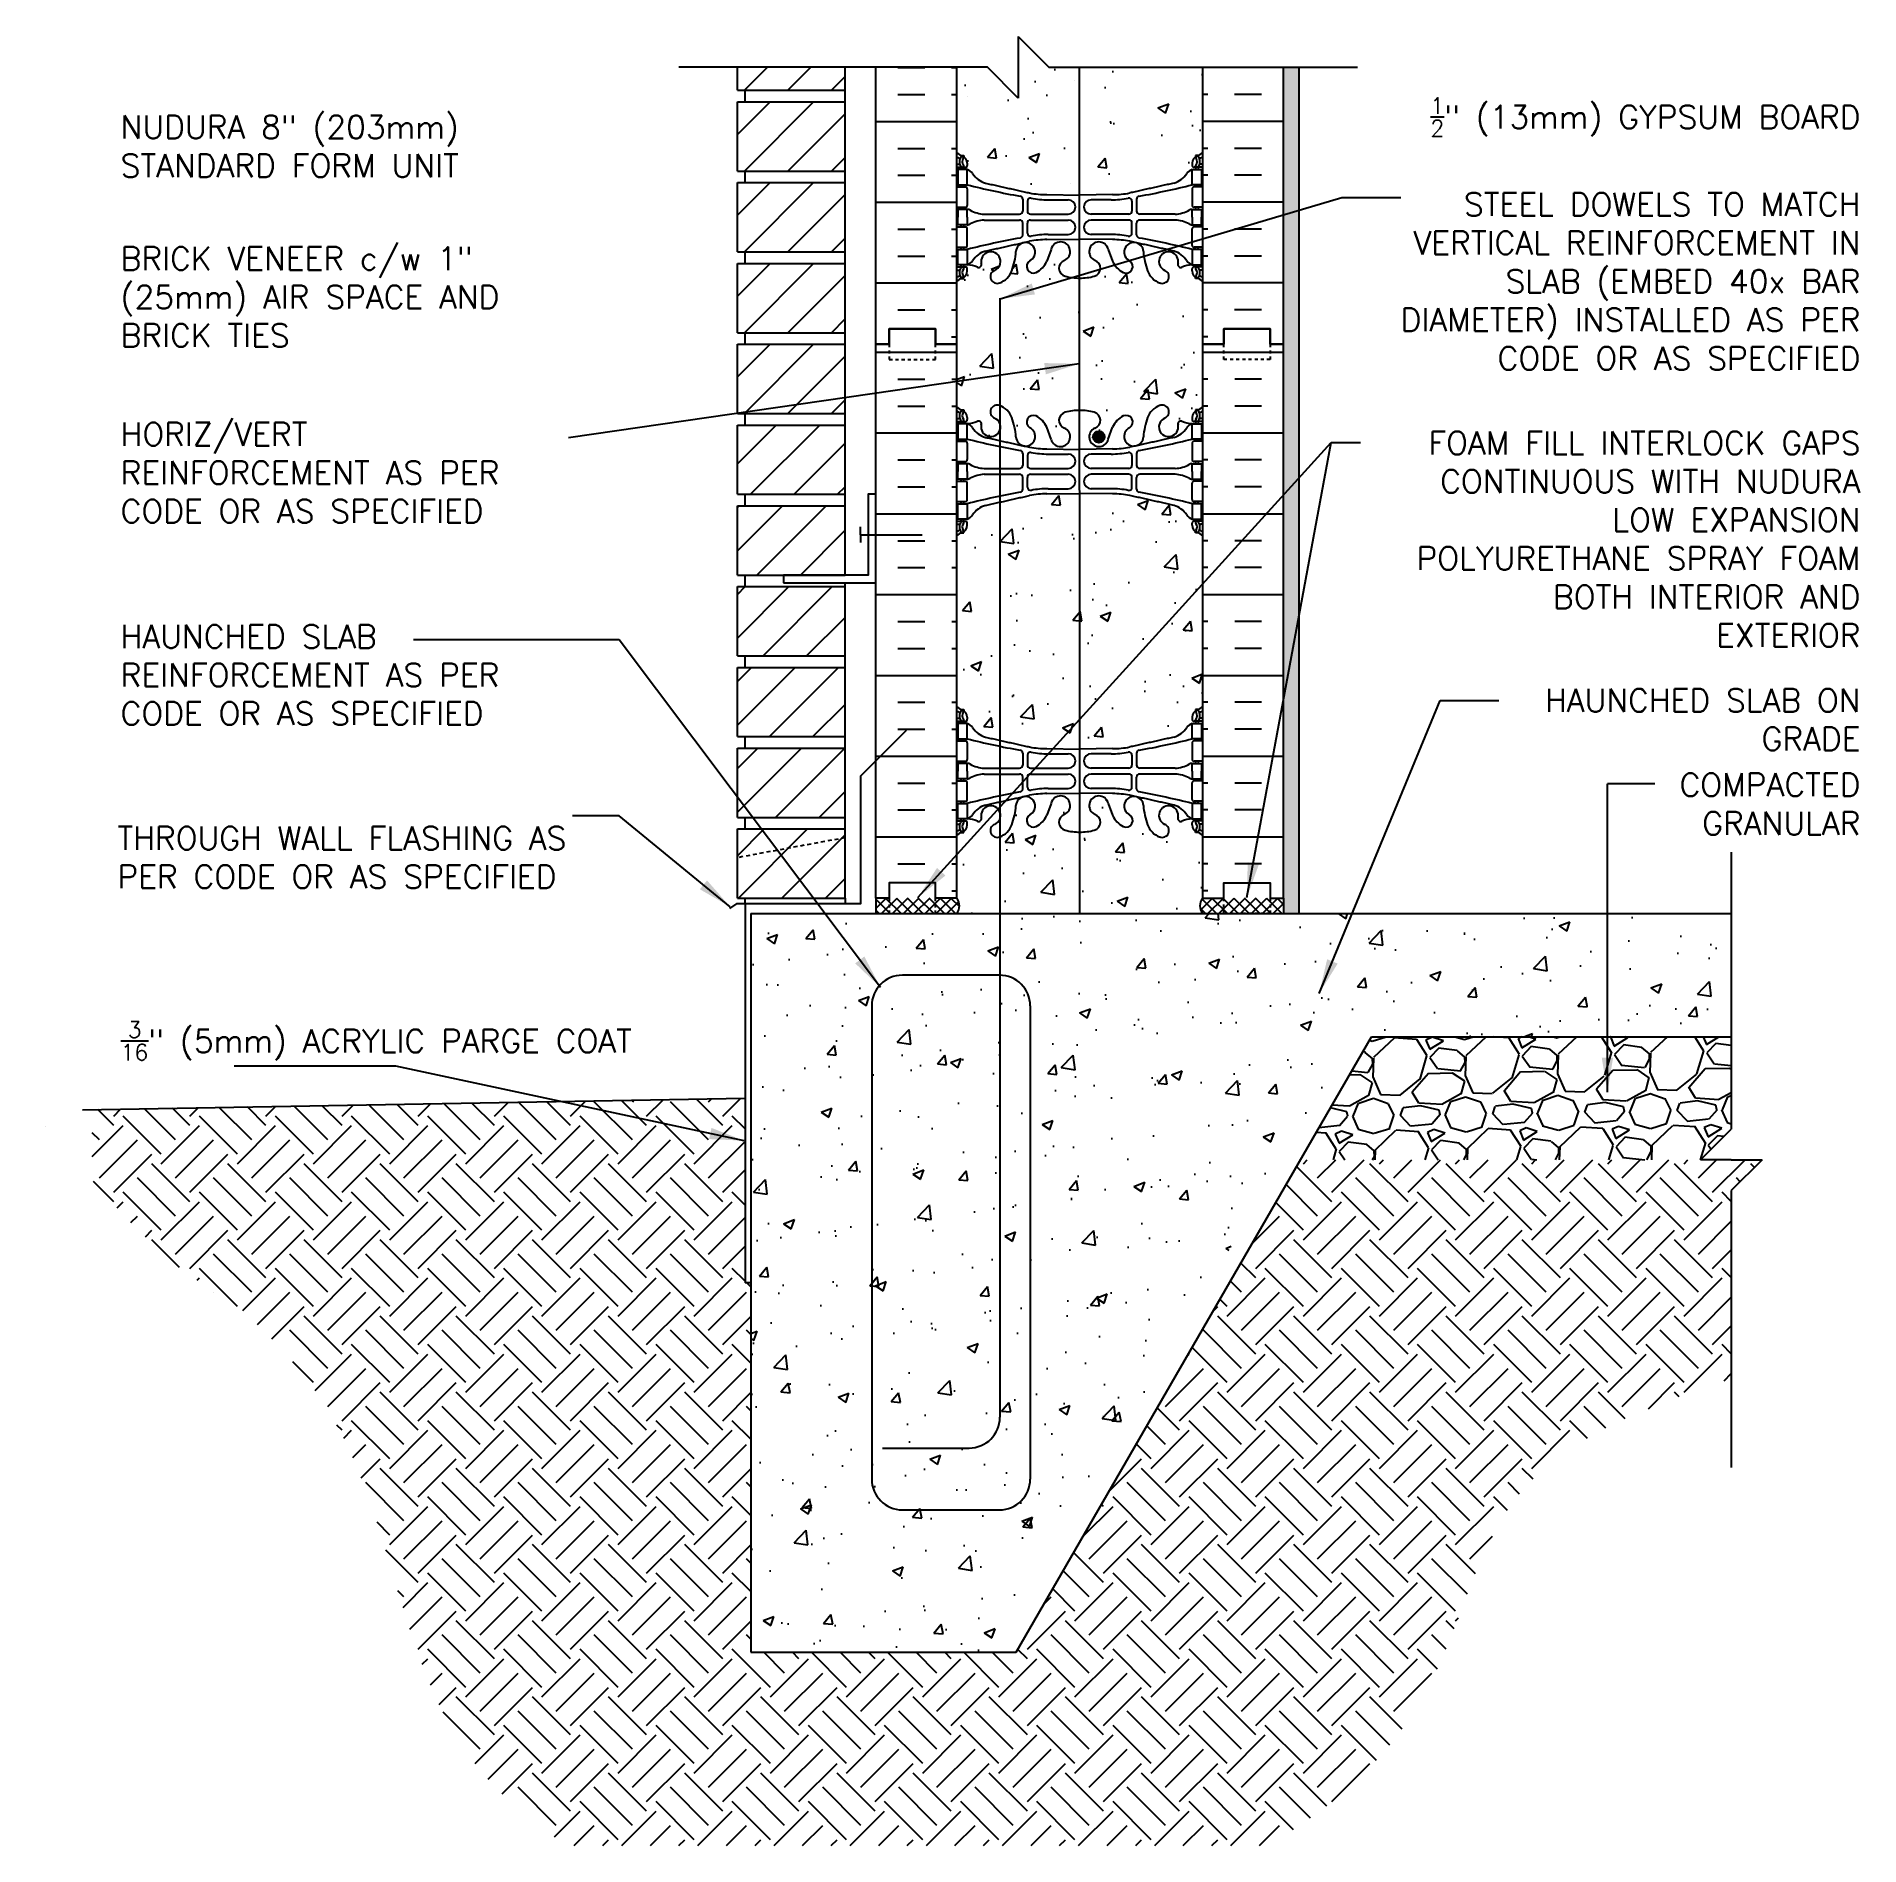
# Model space of a CAD drawing. Header units: inches. Extents: x 7.4 to 66.6, y -13.8 to 45.
import ezdxf

# ---------------------------------------------------------------- set-up
doc = ezdxf.new("R2010")
doc.units = ezdxf.units.IN
doc.header["$LTSCALE"] = 0.5
doc.header["$MEASUREMENT"] = 0
doc.linetypes.add('DASHED2', pattern=[0.375, 0.25, -0.125])
for name, color, linetype in [('HATCH', 12, 'Continuous'), ('LINE18', 9, 'Continuous'), ('line25', 2, 'Continuous'), ('LINE3', 3, 'Continuous'), ('LINE50', 5, 'Continuous'), ('LINE9', 9, 'Continuous'), ('TEXT', 4, 'Continuous'), ('Web_Edge', 9, 'Continuous')]:
    doc.layers.add(name, color=color, linetype=linetype)
doc.styles.add('DIM', font='romans.shx', dxfattribs={"width": 0.7})
doc.styles.add('ROMANS', font='romans.shx', dxfattribs={"height": 1.125})
doc.dimstyles.new('ext_12', dxfattribs={"dimscale": 12, "dimtxt": 0.09375, "dimasz": 0.09375, "dimexe": 0.09375, "dimexo": 0.0625, "dimgap": 0.0625, "dimtad": 1, "dimdec": 1, "dimzin": 3, "dimdsep": 46, "dimlunit": 4, "dimtxsty": 'DIM', "dimcen": 0.09, "dimdle": 0.09375, "dimclrt": 4, "dimadec": 0, "dimazin": 0, "dimtfac": 1, "dimtdec": 1, "dimtmove": 2, "dimatfit": 3, "dimfxl": 1, "dimfrac": 2, "dimtolj": 1, "dimtzin": 0, "dimarcsym": 0})

msp = doc.modelspace()

# ---------------------------------------------------------------- texts
at = {"layer": 'TEXT', "char_height": 0.75, "style": 'ROMANS'}
for s, insert, width, attachment_point in [('\\A1;{\\H0.7x;\\S1/2;}" (13mm) GYPSUM BOARD', (66.681, 42.363), 15.19659, 6), ('NUDURA 8" (203mm) STANDARD FORM UNIT', (10.129, 41.409), 16.37365, 4), ('\\A1;STEEL DOWELS TO MATCH VERTICAL REINFORCEMENT IN SLAB (EMBED 40x BAR DIAMETER) INSTALLED AS PER CODE OR AS SPECIFIED', (66.681, 37.024), 16.37365, 6), ('BRICK VENEER c/w 1" (25mm) AIR SPACE AND BRICK TIES ', (10.129, 36.516), 16.37365, 4), ('HORIZ/VERT  REINFORCEMENT AS PER CODE OR AS SPECIFIED', (10.129, 30.806), 16.37365, 4), ('\\A1;FOAM FILL INTERLOCK GAPS CONTINUOUS WITH NUDURA LOW EXPANSION POLYURETHANE SPRAY FOAM BOTH INTERIOR AND EXTERIOR', (66.681, 28.648), 16.37365, 6), ('HAUNCHED SLAB REINFORCEMENT AS PER CODE OR AS SPECIFIED', (10.129, 24.233), 16.37365, 4), ('\\A1;HAUNCHED SLAB ON GRADE', (66.681, 22.783), 12.76706, 6), ('\\A1;COMPACTED GRANULAR', (66.681, 20.04), 7.82681, 6), ('THROUGH WALL FLASHING AS PER CODE OR AS SPECIFIED', (10.024, 18.306), 16.37365, 4), ('\\A1;{\\H0.7x;\\S3/16;}" (5mm) ACRYLIC PARGE COAT', (10.129, 12.341), 16.37365, 4)]:
    msp.add_mtext(s, dxfattribs=dict(at, insert=insert, width=width, attachment_point=attachment_point))

# ---------------------------------------------------------------- hatches: boundary and pattern name
at = {"layer": 'HATCH'}
h = msp.add_hatch(dxfattribs=at)
h.set_pattern_fill('AR-CONC', color=256, scale=0.5)
edge = h.paths.add_edge_path()
edge.add_line((41.283, 43.979), (40.3, 43.979))
edge.add_line((40.3, 43.979), (39.3, 44.979))
edge.add_line((39.3, 44.979), (39.3, 42.979))
edge.add_line((39.3, 42.979), (38.3, 43.979))
edge.add_line((38.3, 43.979), (37.3, 43.979))
edge.add_line((37.3, 43.979), (37.3, 41.206))
edge.add_arc((37.646, 41.567), 0.5, 226.21089, 246.42182)
edge.add_line((37.446, 41.108), (37.536, 41.108))
edge.add_line((37.536, 41.108), (37.536, 41.067))
edge.add_arc((37.396, 40.859), 0.25, 0, 55.9442, ccw=False)
edge.add_line((37.646, 40.859), (37.646, 40.792))
edge.add_arc((37.584, 40.792), 0.0625, -90, 0, ccw=False)
edge.add_line((37.584, 40.729), (37.536, 40.729))
edge.add_line((37.536, 40.729), (37.536, 40.659))
edge.add_line((37.536, 40.659), (37.641, 40.659))
edge.add_arc((37.519, 40.317), 0.364, 34.97751, 70.33874, ccw=False)
edge.add_arc((38.442, 40.928), 0.743, 212.79192, 253.81071)
edge.add_spline(control_points=[(38.235, 40.214), (39.672, 39.894)], knot_values=[0, 0, 1, 1], degree=1, periodic=0)
edge.add_arc((40.229, 42.825), 2.984, 259.25462, 270.09947)
edge.add_line((40.234, 39.841), (41.285, 39.826))
edge.add_line((41.285, 39.826), (41.283, 43.979))
edge = h.paths.add_edge_path()
edge.add_line((45.3, 43.979), (41.283, 43.979))
edge.add_line((41.283, 43.979), (41.285, 39.826))
edge.add_line((41.285, 39.826), (41.3, 39.825))
edge.add_line((41.3, 39.825), (42.367, 39.841))
edge.add_arc((42.372, 42.825), 2.984, 269.90053, 280.74538)
edge.add_spline(control_points=[(42.928, 39.894), (44.366, 40.214)], knot_values=[0, 0, 1, 1], degree=1, periodic=0)
edge.add_arc((44.159, 40.928), 0.743, 286.18929, 327.20808)
edge.add_arc((45.082, 40.317), 0.364, 109.66126, 145.02249, ccw=False)
edge.add_line((44.959, 40.659), (45.064, 40.659))
edge.add_line((45.064, 40.659), (45.064, 40.729))
edge.add_line((45.064, 40.729), (45.017, 40.729))
edge.add_arc((45.017, 40.792), 0.0625, 180, 270, ccw=False)
edge.add_line((44.954, 40.792), (44.954, 40.859))
edge.add_arc((45.204, 40.859), 0.25, 124.0558, 180, ccw=False)
edge.add_line((45.064, 41.067), (45.064, 41.108))
edge.add_line((45.064, 41.108), (45.154, 41.108))
edge.add_arc((44.954, 41.567), 0.5, 293.57818, 313.78911)
edge.add_line((45.3, 41.206), (45.3, 43.979))
h.paths.add_polyline_path([(41.287, 37.129, -0.066514), (40.826, 37.191, -0.734872), (40.803, 37.702, 1.612474), (40.372, 38.062), (40.229, 37.675, -0.173075), (39.883, 37.308, -0.940793), (39.679, 37.691, 1.753171), (39.229, 37.988, -0.068226), (39.093, 37.36, -0.21345), (38.701, 36.971, -1), (38.537, 37.379, 2.087231), (38.103, 37.604, -0.669601), (37.971, 37.484, 0.085348), (37.641, 37.559), (37.536, 37.559), (37.536, 37.489), (37.584, 37.489, -0.414214), (37.646, 37.427), (37.646, 37.359, -0.249069), (37.536, 37.152), (37.536, 37.111), (37.446, 37.111, 0.088416), (37.3, 37.013), (37.3, 34.979), (37.3, 32.944, 0.088416), (37.446, 32.847), (37.536, 32.847), (37.536, 32.805, -0.249069), (37.646, 32.598), (37.646, 32.531, -0.414214), (37.584, 32.468), (37.536, 32.468), (37.536, 32.398), (37.641, 32.398, 0.085348), (37.971, 32.474, -0.669601), (38.103, 32.354, 0.931475), (38.706, 32.187), (38.706, 32.396, 0.20642), (38.537, 32.578, -1), (38.701, 32.987, -0.21345), (39.093, 32.598, -0.068226), (39.229, 31.97, 0.021613), (39.231, 31.943), (39.852, 31.943, 0.322969), (39.679, 32.266, -0.940793), (39.883, 32.65, -0.173075), (40.229, 32.283), (40.354, 31.943), (40.742, 31.943), (40.989, 31.948, 0.315077), (40.803, 32.256, -0.734872), (40.826, 32.767, -0.066822), (41.289, 32.829)])
h.paths.add_polyline_path([(45.3, 34.979), (45.3, 37.013, 0.088416), (45.154, 37.111), (45.064, 37.111), (45.064, 37.152, -0.249069), (44.954, 37.359), (44.954, 37.427, -0.414214), (45.017, 37.489), (45.064, 37.489), (45.064, 37.559), (44.959, 37.559, 0.085348), (44.63, 37.484, -0.669601), (44.497, 37.604, 2.087231), (44.063, 37.379, -1), (43.9, 36.971, -0.21345), (43.508, 37.36, -0.068226), (43.372, 37.988, 1.753171), (42.921, 37.691, -0.940793), (42.718, 37.308, -0.173075), (42.372, 37.675), (42.229, 38.062, 1.612474), (41.798, 37.702, -0.734872), (41.774, 37.191, -0.068475), (41.3, 37.129, -0.001953), (41.287, 37.129), (41.289, 32.829, -0.070129), (41.774, 32.767, -0.734872), (41.798, 32.256, 0.303764), (41.611, 31.961), (41.737, 31.964, -1.013465), (42.112, 31.969, -0.986714), (41.737, 31.964), (41.611, 31.961, 0.87844), (42.229, 31.896), (42.372, 32.283, -0.173075), (42.718, 32.65, -0.940793), (42.921, 32.266, 1.753171), (43.372, 31.97, -0.068226), (43.508, 32.598, -0.21345), (43.9, 32.987, -1), (44.063, 32.578, 2.087231), (44.497, 32.354, -0.669601), (44.63, 32.474, 0.085348), (44.959, 32.398), (45.064, 32.398), (45.064, 32.468), (45.017, 32.468, -0.414214), (44.954, 32.531), (44.954, 32.598, -0.249069), (45.064, 32.805), (45.064, 32.847), (45.154, 32.847, 0.088416), (45.3, 32.944)])
edge = h.paths.add_edge_path()
edge.add_spline(control_points=[(38.706, 29.849), (38.235, 29.744)], knot_values=[0, 0, 0.327912, 0.327912], degree=1, periodic=0)
edge.add_arc((38.442, 29.03), 0.743, 106.18929, 147.20808)
edge.add_arc((37.519, 29.641), 0.364, 289.66126, 325.02249, ccw=False)
edge.add_line((37.641, 29.298), (37.536, 29.298))
edge.add_line((37.536, 29.298), (37.536, 29.228))
edge.add_line((37.536, 29.228), (37.584, 29.228))
edge.add_arc((37.584, 29.166), 0.0625, 0, 90, ccw=False)
edge.add_line((37.646, 29.166), (37.646, 29.098))
edge.add_arc((37.396, 29.098), 0.25, 304.0558, 360, ccw=False)
edge.add_line((37.536, 28.891), (37.536, 28.849))
edge.add_line((37.536, 28.849), (37.446, 28.849))
edge.add_arc((37.646, 28.391), 0.5, 113.57818, 133.78911)
edge.add_line((37.3, 28.752), (37.3, 23.206))
edge.add_arc((37.646, 23.567), 0.5, 226.21089, 246.42182)
edge.add_line((37.446, 23.108), (37.536, 23.108))
edge.add_line((37.536, 23.108), (37.536, 23.067))
edge.add_arc((37.396, 22.859), 0.25, 0, 55.9442, ccw=False)
edge.add_line((37.646, 22.859), (37.646, 22.792))
edge.add_arc((37.584, 22.792), 0.0625, -90, 0, ccw=False)
edge.add_line((37.584, 22.729), (37.536, 22.729))
edge.add_line((37.536, 22.729), (37.536, 22.659))
edge.add_line((37.536, 22.659), (37.641, 22.659))
edge.add_arc((37.519, 22.317), 0.364, 34.97751, 70.33874, ccw=False)
edge.add_arc((38.442, 22.928), 0.743, 212.79192, 253.81071)
edge.add_spline(control_points=[(38.235, 22.214), (38.706, 22.109)], knot_values=[0, 0, 0.327912, 0.327912], degree=1, periodic=0)
edge.add_line((38.706, 22.109), (38.706, 29.849))
edge = h.paths.add_edge_path()
edge.add_line((41.29, 30.132), (40.234, 30.116))
edge.add_arc((40.229, 27.133), 2.984, 89.90053, 100.74538)
edge.add_spline(control_points=[(39.672, 30.064), (38.706, 29.849)], knot_values=[0.327912, 0.327912, 1, 1], degree=1, periodic=0)
edge.add_line((38.706, 29.849), (38.706, 22.109))
edge.add_spline(control_points=[(38.706, 22.109), (39.672, 21.894)], knot_values=[0.327912, 0.327912, 1, 1], degree=1, periodic=0)
edge.add_arc((40.229, 24.825), 2.984, 259.25462, 270.09947)
edge.add_line((40.234, 21.841), (41.294, 21.826))
edge.add_line((41.294, 21.826), (41.29, 30.132))
edge = h.paths.add_edge_path()
edge.add_arc((44.954, 28.391), 0.5, 46.21089, 66.42182)
edge.add_line((45.154, 28.849), (45.064, 28.849))
edge.add_line((45.064, 28.849), (45.064, 28.891))
edge.add_arc((45.204, 29.098), 0.25, 180, 235.9442, ccw=False)
edge.add_line((44.954, 29.098), (44.954, 29.166))
edge.add_arc((45.017, 29.166), 0.0625, 90, 180, ccw=False)
edge.add_line((45.017, 29.228), (45.064, 29.228))
edge.add_line((45.064, 29.228), (45.064, 29.298))
edge.add_line((45.064, 29.298), (44.959, 29.298))
edge.add_arc((45.082, 29.641), 0.364, 214.97751, 250.33874, ccw=False)
edge.add_arc((44.159, 29.03), 0.743, 32.79192, 73.81071)
edge.add_spline(control_points=[(44.366, 29.744), (42.928, 30.064)], knot_values=[0, 0, 1, 1], degree=1, periodic=0)
edge.add_arc((42.372, 27.133), 2.984, 79.25462, 90.09947)
edge.add_line((42.367, 30.116), (41.3, 30.132))
edge.add_line((41.3, 30.132), (41.29, 30.132))
edge.add_line((41.29, 30.132), (41.294, 21.826))
edge.add_line((41.294, 21.826), (41.3, 21.825))
edge.add_line((41.3, 21.825), (42.367, 21.841))
edge.add_arc((42.372, 24.825), 2.984, 269.90053, 280.74538)
edge.add_spline(control_points=[(42.928, 21.894), (44.366, 22.214)], knot_values=[0, 0, 1, 1], degree=1, periodic=0)
edge.add_arc((44.159, 22.928), 0.743, 286.18929, 327.20808)
edge.add_arc((45.082, 22.317), 0.364, 109.66126, 145.02249, ccw=False)
edge.add_line((44.959, 22.659), (45.064, 22.659))
edge.add_line((45.064, 22.659), (45.064, 22.729))
edge.add_line((45.064, 22.729), (45.017, 22.729))
edge.add_arc((45.017, 22.792), 0.0625, 180, 270, ccw=False)
edge.add_line((44.954, 22.792), (44.954, 22.859))
edge.add_arc((45.204, 22.859), 0.25, 124.0558, 180, ccw=False)
edge.add_line((45.064, 23.067), (45.064, 23.108))
edge.add_line((45.064, 23.108), (45.154, 23.108))
edge.add_arc((44.954, 23.567), 0.5, 293.57818, 313.78911)
edge.add_line((45.3, 23.206), (45.3, 28.752))
h.paths.add_polyline_path([(41.296, 19.129, -0.067806), (40.826, 19.191, -0.734872), (40.803, 19.702, 1.612474), (40.372, 20.062), (40.229, 19.675, -0.173075), (39.883, 19.308, -0.940793), (39.679, 19.691, 1.753171), (39.229, 19.988, -0.068226), (39.093, 19.36, -0.211184), (38.706, 18.973), (38.706, 16.479), (41.297, 16.479)])
h.paths.add_polyline_path([(38.706, 18.973, -1.013585), (38.537, 19.379, 0.20642), (38.706, 19.561), (38.706, 19.771, 0.931475), (38.103, 19.604, -0.669601), (37.971, 19.484, 0.085348), (37.641, 19.559), (37.536, 19.559), (37.536, 19.489), (37.584, 19.489, -0.414214), (37.646, 19.427), (37.646, 19.359, -0.249069), (37.536, 19.152), (37.536, 19.111), (37.446, 19.111, 0.088416), (37.3, 19.013), (37.3, 16.979, -0.356373), (37.3, 16.479), (38.706, 16.479)])
h.paths.add_polyline_path([(45.3, 19.013, 0.088416), (45.154, 19.111), (45.064, 19.111), (45.064, 19.152, -0.249069), (44.954, 19.359), (44.954, 19.427, -0.414214), (45.017, 19.489), (45.064, 19.489), (45.064, 19.559), (44.959, 19.559, 0.085348), (44.63, 19.484, -0.669601), (44.497, 19.604, 2.087231), (44.063, 19.379, -1), (43.9, 18.971, -0.21345), (43.508, 19.36, -0.068226), (43.372, 19.988, 1.753171), (42.921, 19.691, -0.940793), (42.718, 19.308, -0.173075), (42.372, 19.675), (42.229, 20.062, 1.612474), (41.798, 19.702, -0.734872), (41.774, 19.191, -0.069145), (41.296, 19.129), (41.297, 16.479), (45.3, 16.479, -0.36997), (45.3, 16.979)])
h = msp.add_hatch(dxfattribs=at)
h.set_pattern_fill('AR-SAND', color=256, scale=0.25, style=0)
h.set_pattern_definition([(37.5, (-67.15863, -12.29734), (-0.0157483, 0.481706), [0, -0.38, 0, -0.425, 0, -0.40625]), (7.5, (-67.1586, -12.29734), (0.4424442, 0.7055365), [0, -0.205, 0, -0.3425, 0, -0.13125]), (327.5, (-67.46613, -12.29734), (0.7785355, 0.0014148), [0, -0.125, 0, -0.45, 0, -0.5875]), (317.5, (-67.4661, -12.29734), (0.7515317, 0.219419), [0, -0.0625, 0, -0.295, 0, -0.3375])])
h.paths.add_polyline_path([(48.425, 43.979), (47.925, 43.979), (47.925, 34.979), (47.925, 16.979), (47.925, 16.479), (48.425, 16.479)])
h = msp.add_hatch(dxfattribs=at)
h.set_pattern_fill('INSUL', color=256, scale=7, style=0)
h.set_pattern_definition([(7e-15, (-2888.8613, -380.0307), (0, 2.625), []), (7e-15, (-2888.8613, -379.1557), (0, 2.625), [0.875, -0.875]), (7e-15, (-2888.8613, -378.2807), (0, 2.625), [0.875, -0.875])])
h.paths.add_polyline_path([(34.675, 16.979), (35.113, 16.979), (35.113, 17.479), (36.613, 17.479), (36.613, 16.979), (37.3, 16.979), (37.3, 34.979), (36.613, 34.979), (36.613, 35.479), (35.113, 35.479), (35.113, 34.979), (34.675, 34.979)])
h = msp.add_hatch(dxfattribs=at)
h.set_pattern_fill('INSUL', color=256, scale=7, style=0)
h.set_pattern_definition([(180, (2971.462, -380.0307), (0, 2.625), []), (180, (2971.462, -379.1557), (0, 2.625), [0.875, -0.875]), (180, (2971.462, -378.2807), (0, 2.625), [0.875, -0.875])])
h.paths.add_polyline_path([(47.925, 16.979), (47.488, 16.979), (47.488, 17.479), (45.988, 17.479), (45.988, 16.979), (45.3, 16.979), (45.3, 34.979), (45.988, 34.979), (45.988, 35.479), (47.488, 35.479), (47.488, 34.979), (47.925, 34.979)])
h = msp.add_hatch(dxfattribs=at)
h.set_pattern_fill('ANSI37', color=256, scale=2, style=0)
h.paths.add_polyline_path([(36.613, 16.979), (35.113, 16.979), (35.113, 16.479), (36.613, 16.479)])
h.paths.add_polyline_path([(37.3, 16.979), (36.613, 16.979), (36.613, 16.479), (37.3, 16.479, 0.356373)])
h.paths.add_polyline_path([(35.113, 16.979), (34.675, 16.979), (34.675, 16.479), (35.113, 16.479)])
h.paths.add_polyline_path([(45.988, 16.979), (45.3, 16.979, 0.36997), (45.3, 16.479), (45.988, 16.479)])
h.paths.add_polyline_path([(47.488, 16.979), (45.988, 16.979), (45.988, 16.479), (47.488, 16.479)])
h.paths.add_polyline_path([(47.925, 16.979), (47.488, 16.979), (47.488, 16.479), (47.925, 16.479)])
h = msp.add_hatch(dxfattribs=at)
h.set_pattern_fill('AR-CONC', color=256, scale=0.5, style=0)
h.paths.add_polyline_path([(62.481, 16.479), (30.613, 16.479), (30.613, -7.521), (38.613, -7.521), (50.737, 13.479), (62.481, 13.479)])
h = msp.add_hatch(dxfattribs=at)
h.set_pattern_fill('AR-CONC', color=256, scale=0.5, style=0)
h.paths.add_polyline_path([(39.694, 13.479, 0.414214), (38.694, 14.479), (35.539, 14.479, 0.414214), (34.539, 13.479), (34.539, -1.894, 0.414214), (35.539, -2.894), (38.694, -2.894, 0.414214), (39.694, -1.894)], flags=17)
h = msp.add_hatch(dxfattribs=at)
h.set_pattern_fill('AR-CONC', color=256, scale=0.5, style=0)
h.paths.add_polyline_path([(50.737, 13.479), (50.16, 12.479), (62.481, 12.479), (62.481, 13.479)])
h = msp.add_hatch(dxfattribs=at)
h.set_pattern_fill('GRAVEL', color=256, scale=3, angle=1, style=0)
h.set_pattern_definition([(229.0128, (2.10731, 3.03724), (-23.5251243, -27.41474946), [0.40361, -39.95726]), (185.9697, (1.84259, 2.73257), (35.94216342, 3.6278037), [0.692604, -68.567775]), (133.5104, (1.15374, 2.66054), (30.5713329, -32.47142825), [0.48836, -48.3481]), (268.2737, (-0.00299, 1.89024), (1.95238674, 60.0432196), [0.630714, -62.440674]), (293.8337, (-0.02199, 1.25981), (-15.62603158, 35.73271965), [0.618465, -61.22812]), (358.2737, (0.22792, 0.69408), (-60.0432196, 1.95238674), [0.630714, -62.440674]), (38.6942, (0.85835, 0.67508), (-38.47051045, -30.67604631), [0.83409, -82.57455]), (73.2553, (1.50935, 1.19652), (19.84497525, 66.35643767), [0.787464, -77.95896]), (122.4296, (1.73622, 1.9506), (-24.67701297, 38.57518704), [0.63285, -62.65222]), (176.2364, (1.39685, 2.48476), (33.0473336, -2.4235882), [0.7225, -35.40229]), (223.3974, (0.67591, 2.53218), (-35.41861008, -33.6232372), [0.934344, -92.500125]), (139.8141, (2.96708, 1.91207), (-21.3109536, 17.6307498), [0.3189, -31.57153]), (172.4692, (2.72345, 2.11785), (39.09876982, -5.31846614), [0.60671, -60.06453]), (226, (2.122, 2.1974), (0.05236, -2.999544), [0.42426, -3.81838]), (204.1986, (1.90572, 2.55365), (14.893, 6.2608762), [0.22847, -22.61885]), (292.8014, (1.6973, 2.46), (-3.1566145, 8.946273), [0.32311, -15.83239]), (31.9638, (1.82254, 2.16214), (8.8939088, 6.156165), [0.52479, -16.96807]), (162.5651, (2.2678, 2.43995), (6.051445, -2.894824), [0.37947, -9.10736]), (17.3895, (-0.04241, 2.42963), (29.83836617, 9.5221797), [0.5316, -52.628535]), (71.3462, (0.4649, 2.5885), (-11.42222856, -33.204409), [0.44598, -44.15222]), (294.1986, (2.2573, 3.03986), (-6.2608762, 14.893), [0.45694, -22.39037]), (344.6105, (2.4446, 2.62306), (-30.15250873, 8.4750351), [0.5316, -52.628535]), (340.444, (-0.00995, 0.5699), (-15.1024352, 5.737288), [0.51264, -25.11937]), (295.7751, (0.47312, 0.39832), (-15.5736216, 32.7331985), [0.42953, -42.52393]), (67.8014, (2.33964, 0.04084), (5.737304, 15.1024291), [0.45694, -22.39037]), (18.354, (2.51229, 0.46392), (-38.7846376, -12.6787998), [0.50289, -49.78627]), (70.444, (0.86987, 0.0152), (-5.737288, -15.1024352), [0.25632, -25.37569]), (102.3099, (2.1597, 0.0377), (-3.208965, 11.9458175), [0.15297, -15.14409]), (166.9638, (2.12706, 0.18715), (9.050988, -2.842466), [0.61847, -11.75085]), (187.009, (1.52453, 0.32666), (29.94307292, 3.5231132), [0.57315, -56.74177]), (304.6901, (1.82726, 1.8922), (-3.104262, 5.946728), [0.43267, -10.38399]), (354.1572, (2.0735, 1.53642), (51.0969454, -5.10903747), [0.75538, -74.78269]), (61.9454, (2.82496, 1.45952), (-11.6316719, -21.2062316), [0.30887, -30.57802]), (91, (2.9702, 1.732), (-3.0519, 2.94719), [0.18, -2.82]), (121.2564, (1.46297, 0.4156), (12.3646577, -20.78738036), [0.41677, -41.26056]), (49.0128, (1.24672, 0.77188), (23.5251243, 27.41474946), [0.80722, -39.55366]), (1, (1.7762, 1.3812), (2.94719, 3.0519), [0.78, -2.22]), (326.3048, (2.55605, 1.39482), (-30.3619146, 20.47325553), [0.47434, -46.95982]), (255.0546, (2.9507, 1.13167), (-2.790114, -12.05053), [0.43681, -21.40352]), (208.646, (2.83805, 0.70964), (-56.46773345, -30.99024094), [0.711195, -70.40842]), (176.4261, (2.2139, 0.3687), (-39.04641873, 2.3188836), [0.7524, -74.48722])])
h.paths.add_polyline_path([(50.785, 12.479), (48.475, 8.479), (61.481, 8.479), (62.481, 9.479), (62.481, 12.479)])
h = msp.add_hatch(dxfattribs=at)
h.set_pattern_fill('EARTH', color=256, scale=7, angle=45, style=0)
h.paths.add_polyline_path([(7.75, 9.497), (7.722, 9.53), (7.729, 9.522), (7.736, 9.514), (7.743, 9.505)])
h.paths.add_polyline_path([(7.419, 9.89), (7.391, 9.923), (7.398, 9.915), (7.405, 9.907), (7.412, 9.898)])
h.paths.add_polyline_path([(7.616, 9.656), (7.644, 9.622), (7.637, 9.631), (7.63, 9.639), (7.623, 9.647)])
h.paths.add_polyline_path([(7.616, 9.656), (7.588, 9.689), (7.595, 9.681), (7.602, 9.672), (7.609, 9.664)])
h.paths.add_polyline_path([(7.56, 9.722), (7.532, 9.756), (7.539, 9.748), (7.546, 9.739), (7.553, 9.731)])
h.paths.add_polyline_path([(7.503, 9.789), (7.475, 9.823), (7.482, 9.815), (7.489, 9.806), (7.496, 9.798)])
h.paths.add_polyline_path([(7.447, 9.856), (7.419, 9.89), (7.426, 9.882), (7.433, 9.873), (7.44, 9.865)])
h.paths.add_polyline_path([(7.679, 9.58), (7.651, 9.614), (7.658, 9.605), (7.665, 9.597), (7.672, 9.589)])
h.paths.add_polyline_path([(9.204, 10.108), (9.204, 7.853), (9.335, 7.595), (10.18, 6.75), (10.714, 6.171), (11.47, 5.504), (12.049, 4.97), (13.161, 4.169), (14.066, 3.622), (14.126, 3.566), (14.186, 3.51), (14.245, 3.454), (14.304, 3.398), (14.364, 3.341), (14.422, 3.285), (14.481, 3.228), (14.539, 3.171), (14.597, 3.114), (14.655, 3.057), (14.713, 3), (14.77, 2.942), (14.828, 2.885), (14.884, 2.827), (14.941, 2.769), (14.997, 2.711), (15.054, 2.652), (15.109, 2.594), (15.165, 2.535), (15.22, 2.476), (15.275, 2.417), (15.33, 2.358), (15.384, 2.298), (15.438, 2.238), (15.491, 2.179), (15.545, 2.118), (15.598, 2.058), (15.651, 1.997), (15.703, 1.937), (15.755, 1.875), (15.806, 1.814), (15.858, 1.753), (15.909, 1.691), (15.959, 1.629), (16.009, 1.567), (16.059, 1.504), (16.109, 1.441), (16.158, 1.378), (16.206, 1.315), (16.255, 1.251), (16.302, 1.187), (16.35, 1.123), (16.397, 1.059), (16.443, 0.994), (16.49, 0.929), (16.535, 0.864), (16.581, 0.798), (16.625, 0.732), (16.67, 0.666), (16.714, 0.6), (16.757, 0.533), (16.8, 0.466), (16.843, 0.398), (16.885, 0.331), (16.927, 0.263), (16.968, 0.194), (17.008, 0.125), (17.048, 0.056), (17.088, -0.013), (17.127, -0.083), (17.166, -0.153), (17.204, -0.223), (17.242, -0.294), (17.279, -0.365), (17.316, -0.436), (17.353, -0.508), (17.389, -0.579), (17.425, -0.651), (17.46, -0.724), (17.495, -0.797), (17.529, -0.869), (17.563, -0.943), (17.597, -1.016), (17.63, -1.09), (17.663, -1.164), (17.695, -1.238), (17.728, -1.312), (17.76, -1.387), (17.791, -1.462), (17.822, -1.537), (17.853, -1.613), (17.884, -1.688), (17.914, -1.764), (17.944, -1.84), (17.974, -1.916), (18.003, -1.992), (18.032, -2.069), (18.061, -2.146), (18.09, -2.223), (18.118, -2.3), (18.146, -2.377), (18.174, -2.455), (18.201, -2.532), (18.229, -2.61), (18.256, -2.688), (18.283, -2.766), (18.309, -2.844), (18.336, -2.922), (18.362, -3.001), (18.388, -3.079), (18.414, -3.158), (18.44, -3.237), (18.466, -3.316), (18.491, -3.395), (18.517, -3.474), (18.542, -3.553), (18.567, -3.632), (18.592, -3.712), (18.617, -3.791), (18.642, -3.871), (18.666, -3.95), (18.691, -4.03), (18.715, -4.11), (18.74, -4.19), (18.764, -4.27), (18.788, -4.349), (18.812, -4.429), (18.837, -4.509), (18.861, -4.589), (18.885, -4.669), (18.909, -4.749), (18.933, -4.829), (18.957, -4.909), (18.981, -4.99), (19.005, -5.07), (19.029, -5.15), (19.053, -5.23), (19.077, -5.31), (19.101, -5.39), (19.125, -5.47), (19.149, -5.55), (19.173, -5.63), (19.197, -5.71), (19.222, -5.79), (19.246, -5.869), (19.271, -5.949), (19.295, -6.029), (19.32, -6.108), (19.345, -6.188), (19.37, -6.267), (19.395, -6.347), (19.42, -6.426), (19.445, -6.505), (19.47, -6.585), (19.496, -6.664), (19.522, -6.743), (19.547, -6.821), (19.574, -6.9), (19.6, -6.979), (19.626, -7.057), (19.653, -7.136), (19.68, -7.214), (19.707, -7.292), (19.734, -7.37), (19.761, -7.448), (19.789, -7.525), (19.817, -7.603), (19.845, -7.68), (19.873, -7.757), (19.902, -7.834), (19.931, -7.911), (19.96, -7.988), (19.989, -8.064), (20.019, -8.14), (20.049, -8.216), (20.08, -8.292), (20.11, -8.368), (20.141, -8.443), (20.173, -8.518), (20.204, -8.593), (20.236, -8.668), (20.269, -8.742), (20.301, -8.817), (20.334, -8.891), (20.368, -8.965), (20.401, -9.038), (20.436, -9.111), (20.47, -9.184), (20.505, -9.257), (20.54, -9.33), (20.576, -9.402), (20.612, -9.474), (20.649, -9.545), (20.686, -9.617), (20.724, -9.688), (20.762, -9.758), (20.8, -9.829), (20.839, -9.899), (20.878, -9.969), (20.918, -10.038), (20.958, -10.107), (20.999, -10.176), (21.04, -10.245), (21.082, -10.313), (21.124, -10.38), (21.167, -10.448), (21.211, -10.515), (21.255, -10.582), (21.299, -10.648), (21.344, -10.714), (21.39, -10.78), (21.436, -10.845), (21.482, -10.91), (21.53, -10.974), (21.578, -11.038), (21.626, -11.102), (21.675, -11.165), (21.725, -11.228), (21.775, -11.29), (21.825, -11.352), (21.877, -11.414), (21.929, -11.475), (21.981, -11.536), (22.034, -11.597), (22.087, -11.657), (22.141, -11.717), (22.196, -11.776), (22.251, -11.835), (22.306, -11.894), (22.362, -11.952), (22.419, -12.01), (22.475, -12.067), (22.533, -12.124), (22.591, -12.181), (22.649, -12.237), (22.708, -12.293), (22.767, -12.349), (22.827, -12.404), (22.887, -12.459), (22.948, -12.513), (23.009, -12.567), (23.071, -12.621), (23.133, -12.674), (23.195, -12.727), (23.258, -12.78), (23.321, -12.832), (23.385, -12.884), (23.449, -12.935), (23.513, -12.986), (23.578, -13.037), (23.643, -13.088), (23.709, -13.138), (23.774, -13.187), (23.841, -13.236), (23.907, -13.285), (23.974, -13.334), (24.042, -13.382), (24.109, -13.43), (24.177, -13.478), (24.246, -13.525), (24.314, -13.571), (24.383, -13.618), (24.453, -13.664), (24.522, -13.71), (24.592, -13.755), (24.662, -13.8), (47.434, -13.8), (47.511, -13.755), (47.587, -13.71), (47.664, -13.664), (47.74, -13.618), (47.816, -13.571), (47.891, -13.524), (47.967, -13.477), (48.042, -13.43), (48.117, -13.382), (48.191, -13.334), (48.265, -13.285), (48.339, -13.236), (48.413, -13.187), (48.486, -13.137), (48.559, -13.087), (48.632, -13.037), (48.704, -12.986), (48.776, -12.935), (48.848, -12.884), (48.919, -12.832), (48.99, -12.78), (49.061, -12.727), (49.131, -12.675), (49.201, -12.621), (49.271, -12.568), (49.34, -12.514), (49.409, -12.459), (49.478, -12.405), (49.546, -12.35), (49.614, -12.294), (49.681, -12.238), (49.748, -12.182), (49.815, -12.126), (49.881, -12.069), (49.947, -12.011), (50.012, -11.954), (50.078, -11.895), (50.142, -11.837), (50.207, -11.778), (50.27, -11.719), (50.334, -11.659), (50.397, -11.599), (50.46, -11.539), (50.522, -11.478), (50.583, -11.417), (50.645, -11.355), (50.706, -11.294), (50.766, -11.231), (50.826, -11.169), (50.885, -11.105), (50.944, -11.042), (51.003, -10.978), (51.061, -10.914), (51.119, -10.849), (51.176, -10.784), (51.232, -10.719), (51.288, -10.653), (51.344, -10.586), (51.399, -10.52), (51.454, -10.453), (51.508, -10.385), (51.562, -10.317), (51.615, -10.249), (51.668, -10.181), (51.72, -10.111), (51.771, -10.042), (51.822, -9.972), (51.873, -9.902), (51.923, -9.831), (51.972, -9.76), (52.021, -9.688), (52.069, -9.616), (52.117, -9.544), (52.164, -9.471), (52.211, -9.398), (52.257, -9.325), (52.302, -9.251), (52.347, -9.176), (52.392, -9.101), (52.435, -9.026), (52.478, -8.95), (52.521, -8.874), (52.563, -8.798), (52.604, -8.721), (52.645, -8.643), (52.685, -8.566), (52.725, -8.487), (52.764, -8.409), (52.803, -8.33), (52.841, -8.251), (52.879, -8.171), (52.916, -8.092), (52.953, -8.012), (52.989, -7.931), (53.025, -7.851), (53.06, -7.77), (53.096, -7.689), (53.13, -7.607), (53.165, -7.526), (53.199, -7.444), (53.233, -7.362), (53.267, -7.28), (53.3, -7.198), (53.333, -7.116), (53.366, -7.033), (53.398, -6.95), (53.431, -6.868), (53.463, -6.785), (53.495, -6.702), (53.527, -6.619), (53.559, -6.537), (53.591, -6.454), (53.623, -6.371), (53.654, -6.288), (53.686, -6.205), (53.717, -6.122), (53.749, -6.039), (53.78, -5.956), (53.812, -5.874), (53.843, -5.791), (53.875, -5.709), (53.906, -5.626), (53.938, -5.544), (53.97, -5.462), (54.002, -5.38), (54.034, -5.299), (54.066, -5.217), (54.098, -5.136), (54.131, -5.055), (54.164, -4.974), (54.197, -4.893), (54.23, -4.813), (54.264, -4.733), (54.298, -4.653), (54.332, -4.573), (54.366, -4.494), (54.401, -4.415), (54.436, -4.337), (54.471, -4.259), (54.507, -4.181), (54.543, -4.104), (54.58, -4.027), (54.617, -3.95), (54.655, -3.874), (54.693, -3.799), (54.731, -3.723), (54.77, -3.649), (54.81, -3.575), (54.85, -3.501), (54.891, -3.428), (54.932, -3.355), (54.974, -3.283), (55.016, -3.211), (55.059, -3.14), (55.103, -3.07), (55.147, -3), (55.192, -2.931), (55.238, -2.863), (55.284, -2.795), (55.331, -2.727), (55.379, -2.661), (55.428, -2.595), (55.478, -2.53), (55.528, -2.465), (55.579, -2.402), (55.631, -2.339), (55.683, -2.276), (55.737, -2.215), (55.791, -2.154), (55.846, -2.094), (55.902, -2.034), (55.959, -1.975), (56.016, -1.917), (56.074, -1.86), (56.133, -1.803), (56.192, -1.747), (56.252, -1.691), (56.313, -1.636), (56.374, -1.582), (56.437, -1.528), (56.5, -1.475), (56.563, -1.422), (56.627, -1.37), (56.692, -1.319), (56.758, -1.268), (56.824, -1.217), (56.89, -1.168), (56.958, -1.119), (57.026, -1.07), (57.094, -1.022), (57.163, -0.974), (57.233, -0.927), (57.303, -0.88), (57.374, -0.834), (57.445, -0.789), (57.517, -0.744), (57.59, -0.699), (57.663, -0.655), (57.736, -0.611), (57.81, -0.568), (57.884, -0.525), (57.959, -0.482), (58.035, -0.44), (58.111, -0.399), (58.187, -0.358), (58.264, -0.317), (58.341, -0.276), (58.419, -0.236), (58.497, -0.197), (58.575, -0.158), (58.654, -0.119), (58.733, -0.08), (58.813, -0.042), (58.893, -0.004), (58.974, 0.033), (59.054, 0.07), (59.135, 0.107), (59.217, 0.144), (59.299, 0.18), (59.381, 0.216), (59.463, 0.252), (59.546, 0.287), (59.629, 0.322), (59.713, 0.357), (59.796, 0.392), (59.88, 0.426), (59.964, 0.46), (60.049, 0.494), (60.134, 0.528), (60.218, 0.561), (60.304, 0.595), (60.389, 0.628), (60.475, 0.661), (60.56, 0.693), (60.646, 0.726), (60.733, 0.758), (60.819, 0.79), (60.905, 0.823), (60.992, 0.854), (61.079, 0.886), (61.166, 0.918), (61.253, 0.949), (61.34, 0.981), (61.428, 1.012), (61.515, 1.043), (61.603, 1.075), (61.69, 1.106), (61.778, 1.137), (61.866, 1.168), (61.954, 1.198), (62.041, 1.229), (62.129, 1.26), (62.217, 1.291), (62.305, 1.322), (62.393, 1.352), (62.481, 1.383), (62.481, 7.479), (63.481, 8.479), (48.475, 8.479), (39.238, -7.521), (30.613, -7.521), (30.613, 4.479), (30.425, 4.479), (30.425, 10.479)])
h.paths.add_polyline_path([(7.715, 9.539), (7.686, 9.572), (7.693, 9.564), (7.7, 9.555), (7.707, 9.547)])
h.paths.add_polyline_path([(7.785, 9.455), (7.757, 9.489), (7.764, 9.48), (7.771, 9.472), (7.778, 9.464)])
at = {"layer": 'LINE3'}
msp.add_hatch(color=256, dxfattribs=at).paths.add_polyline_path([(41.737, 31.969, 1), (42.112, 31.969, 1)])

# ---------------------------------------------------------------- linework, layer by layer
at = {"layer": 'HATCH'}
for p, q in [((30.4, 43.229), (31.15, 43.979)), ((31.814, 43.229), (32.564, 43.979)), ((35.389, 43.969), (36.264, 43.969)), ((37.139, 43.969), (37.3, 43.969)), ((45.462, 43.969), (45.3, 43.969)), ((47.212, 43.969), (46.337, 43.969)), ((33.228, 43.229), (33.675, 43.676)), ((41.139, 43.545), (41.139, 43.545)), ((30.175, 41.794), (31.236, 42.854)), ((30.4, 40.604), (32.65, 42.854)), ((35.389, 43.094), (36.264, 43.094)), ((37.139, 43.094), (37.3, 43.094)), ((37.645, 43.039), (37.645, 43.039)), ((45.462, 43.094), (45.3, 43.094)), ((47.212, 43.094), (46.337, 43.094)), ((31.814, 40.604), (33.675, 42.465)), ((34.675, 42.219), (37.3, 42.219)), ((47.925, 42.219), (45.3, 42.219)), ((33.228, 40.604), (33.675, 41.051)), ((35.389, 41.344), (36.264, 41.344)), ((37.139, 41.344), (37.3, 41.344)), ((45.462, 41.344), (45.3, 41.344)), ((47.212, 41.344), (46.337, 41.344)), ((35.389, 40.469), (36.264, 40.469)), ((37.139, 40.469), (37.3, 40.469)), ((45.462, 40.469), (45.3, 40.469)), ((47.212, 40.469), (46.337, 40.469)), ((30.175, 39.169), (31.236, 40.229)), ((30.4, 37.979), (32.65, 40.229)), ((31.814, 37.979), (33.675, 39.84)), ((41.017, 40.216), (41.017, 40.216)), ((34.675, 39.594), (37.3, 39.594)), ((47.925, 39.594), (45.3, 39.594)), ((35.389, 38.719), (36.264, 38.719)), ((37.139, 38.719), (37.3, 38.719)), ((45.462, 38.719), (45.3, 38.719)), ((47.212, 38.719), (46.337, 38.719)), ((33.228, 37.979), (33.675, 38.426)), ((30.175, 36.544), (31.236, 37.604)), ((30.4, 35.354), (32.65, 37.604)), ((35.389, 37.844), (36.264, 37.844)), ((37.139, 37.844), (37.3, 37.844)), ((45.462, 37.844), (45.3, 37.844)), ((47.212, 37.844), (46.337, 37.844)), ((31.814, 35.354), (33.675, 37.215)), ((34.675, 36.969), (37.3, 36.969)), ((47.925, 36.969), (45.3, 36.969)), ((33.228, 35.354), (33.675, 35.801)), ((35.389, 36.094), (36.264, 36.094)), ((37.139, 36.094), (37.3, 36.094)), ((45.462, 36.094), (45.3, 36.094)), ((47.212, 36.094), (46.337, 36.094)), ((30.175, 33.919), (31.236, 34.979)), ((30.4, 32.729), (32.65, 34.979)), ((37.139, 35.219), (37.3, 35.219)), ((45.462, 35.219), (45.3, 35.219)), ((31.814, 32.729), (33.675, 34.59)), ((33.228, 32.729), (33.675, 33.176)), ((30.175, 31.09), (31.439, 32.354)), ((30.603, 30.104), (32.853, 32.354)), ((32.017, 30.104), (33.675, 31.762)), ((33.432, 30.104), (33.675, 30.348)), ((30.175, 29.676), (30.228, 29.729)), ((30.175, 28.262), (31.642, 29.729)), ((30.807, 27.479), (33.057, 29.729)), ((32.221, 27.479), (33.675, 28.933)), ((33.635, 27.479), (33.675, 27.519)), ((30.175, 26.848), (30.432, 27.104)), ((30.175, 25.433), (31.846, 27.104)), ((31.01, 24.854), (33.26, 27.104)), ((32.424, 24.854), (33.675, 26.105)), ((30.175, 24.019), (30.635, 24.479)), ((30.175, 22.605), (32.049, 24.479)), ((31.213, 22.229), (33.463, 24.479)), ((32.628, 22.229), (33.675, 23.277)), ((30.175, 21.191), (30.838, 21.854)), ((30.175, 19.777), (32.253, 21.854)), ((31.417, 19.604), (33.667, 21.854)), ((32.831, 19.604), (33.675, 20.448)), ((30.175, 18.362), (31.042, 19.229)), ((30.206, 16.979), (32.456, 19.229)), ((31.62, 16.979), (33.675, 19.034)), ((33.034, 16.979), (33.675, 17.62)), ((34.675, 16.979), (34.675, 16.479))]:
    msp.add_line(p, q, dxfattribs=at)
for centre, radius, start, end in [((36.994, 16.729), 0.395, 320.77063, 39.22937), ((45.592, 16.729), 0.384, 139.39404, 220.60596)]:
    msp.add_arc(centre, radius, start, end, dxfattribs=at)
at = {"layer": 'LINE18'}
msp.add_line((33.675, 16.979), (33.675, 16.808), dxfattribs=at)
at = {"layer": 'line25'}
for p, q in [((30.175, 43.229), (30.175, 43.979)), ((33.675, 27.479), (33.675, 43.979)), ((37.3, 43.979), (37.3, 34.979)), ((45.3, 34.979), (45.3, 43.979)), ((30.175, 43.229), (33.675, 43.229)), ((30.175, 42.854), (33.675, 42.854)), ((30.175, 40.604), (30.175, 42.854)), ((30.425, 42.854), (30.425, 43.229)), ((30.175, 40.604), (33.675, 40.604)), ((30.425, 40.229), (30.425, 40.604)), ((30.175, 40.229), (33.675, 40.229)), ((30.175, 37.979), (30.175, 40.229)), ((30.175, 37.979), (33.675, 37.979)), ((30.425, 37.604), (30.425, 37.979)), ((30.175, 37.604), (33.675, 37.604)), ((30.175, 35.354), (30.175, 37.604)), ((30.175, 35.354), (33.675, 35.354)), ((30.175, 34.979), (33.675, 34.979)), ((30.175, 32.729), (30.175, 34.979)), ((30.425, 34.979), (30.425, 35.354)), ((37.3, 34.979), (37.3, 16.979)), ((45.3, 16.979), (45.3, 34.979)), ((30.175, 32.729), (33.675, 32.729)), ((30.425, 32.354), (30.425, 32.729)), ((30.175, 32.354), (33.675, 32.354)), ((30.175, 30.104), (30.175, 32.354)), ((30.175, 30.104), (33.675, 30.104)), ((30.175, 29.729), (33.675, 29.729)), ((30.175, 27.479), (30.175, 29.729)), ((30.425, 29.729), (30.425, 30.104)), ((30.175, 27.479), (33.675, 27.479)), ((30.425, 27.104), (30.425, 27.479)), ((30.175, 27.104), (33.675, 27.104)), ((30.175, 24.854), (30.175, 27.104)), ((33.675, 27.104), (33.675, 27.229)), ((33.675, 16.979), (33.675, 27.104)), ((30.175, 24.854), (33.675, 24.854)), ((30.175, 24.479), (33.675, 24.479)), ((30.175, 22.229), (30.175, 24.479)), ((30.425, 24.479), (30.425, 24.854)), ((30.175, 22.229), (33.675, 22.229)), ((30.425, 21.854), (30.425, 22.229)), ((30.175, 21.854), (33.675, 21.854)), ((30.175, 19.604), (30.175, 21.854)), ((30.175, 19.604), (33.675, 19.604)), ((30.425, 19.229), (30.425, 19.604)), ((30.175, 16.979), (30.175, 19.229)), ((30.175, 19.229), (33.675, 19.229)), ((30.175, 16.979), (33.675, 16.979)), ((30.425, 16.808), (30.425, 16.988))]:
    msp.add_line(p, q, dxfattribs=at)
at = {"layer": 'LINE3'}
for p, q in [((41.283, 43.979), (41.297, 16.479)), ((38.706, 36.479), (38.706, 0.115)), ((38.694, 14.479), (35.539, 14.479)), ((34.539, 13.479), (34.539, -1.894)), ((39.694, 13.479), (39.694, -1.894)), ((34.889, -0.885), (37.706, -0.885)), ((35.539, -2.894), (38.694, -2.894))]:
    msp.add_line(p, q, dxfattribs=at)
msp.add_circle((41.924, 31.969), 0.188, dxfattribs=at)
for centre, start, end in [((35.539, 13.479), 90, 180), ((38.694, 13.479), 0, 90), ((37.706, 0.115), 270, 359.98107), ((35.539, -1.894), 180, 270), ((38.694, -1.894), 270, 0)]:
    msp.add_arc(centre, 1, start, end, dxfattribs=at)
at = {"layer": 'LINE50'}
for p, q in [((34.675, 34.979), (34.675, 43.979)), ((47.925, 34.979), (47.925, 43.979)), ((34.675, 16.979), (34.675, 34.979)), ((47.925, 16.979), (47.925, 34.979)), ((30.613, 16.479), (30.613, -7.521)), ((30.613, 16.479), (62.481, 16.479)), ((39.238, -7.521), (50.785, 12.479)), ((50.785, 12.479), (62.481, 12.479)), ((8.889, 10.103), (30.425, 10.479)), ((30.613, -7.521), (39.238, -7.521))]:
    msp.add_line(p, q, dxfattribs=at)
for points in [[(34.675, 34.979), (35.113, 34.979), (35.113, 35.479), (36.613, 35.479), (36.613, 34.979), (37.3, 34.979)], [(37.3, 34.979), (36.613, 34.979), (36.613, 35.479), (35.113, 35.479), (35.113, 34.979), (34.675, 34.979)], [(47.925, 34.979), (47.488, 34.979), (47.488, 35.479), (45.988, 35.479), (45.988, 34.979), (45.3, 34.979)], [(45.3, 34.979), (45.988, 34.979), (45.988, 35.479), (47.488, 35.479), (47.488, 34.979), (47.925, 34.979)], [(37.3, 16.979), (36.613, 16.979), (36.613, 17.479), (35.113, 17.479), (35.113, 16.979), (34.675, 16.979)], [(45.3, 16.979), (45.988, 16.979), (45.988, 17.479), (47.488, 17.479), (47.488, 16.979), (47.925, 16.979)]]:
    msp.add_lwpolyline(points, dxfattribs=at)
at = {"layer": 'LINE9'}
for p, q in [((39.3, 44.979), (39.3, 42.979)), ((39.3, 44.979), (40.3, 43.979)), ((38.3, 43.979), (28.266, 43.979)), ((39.3, 42.979), (38.3, 43.979)), ((40.3, 43.979), (50.335, 43.979)), ((48.425, 43.979), (48.425, 16.479)), ((62.481, 18.479), (62.481, 9.479)), ((30.425, 16.808), (30.425, 4.479)), ((47.925, 16.979), (47.925, 16.479)), ((61.481, 8.479), (62.481, 9.479)), ((62.481, 8.479), (61.481, 8.479)), ((62.481, 8.479), (63.481, 8.479)), ((63.481, 8.479), (62.481, 7.479)), ((62.481, 7.479), (62.481, -1.521)), ((30.613, 4.479), (30.425, 4.479))]:
    msp.add_line(p, q, dxfattribs=at)
at = {"layer": 'LINE9', "linetype": 'Continuous'}
for q in [(34.175, 29.041), (34.175, 28.541), (36.175, 28.791)]:
    msp.add_line((34.175, 28.791), q, dxfattribs=at)
at = {"layer": 'LINE9', "linetype": 'DASHED2'}
msp.add_line((33.675, 18.944), (30.175, 18.297), dxfattribs=at)
at = {"layer": 'LINE9', "linetype": 'DASHED2', "ltscale": 0.15}
for points in [[(35.113, 34.979), (35.113, 34.979), (35.113, 34.479), (36.613, 34.479), (36.613, 34.979), (36.613, 34.979)], [(47.488, 34.979), (47.488, 34.979), (47.488, 34.479), (45.988, 34.479), (45.988, 34.979), (45.988, 34.979)], [(35.113, 16.979), (35.113, 16.979), (35.113, 16.479), (36.613, 16.479), (36.613, 16.979), (36.613, 16.979)], [(47.488, 16.979), (47.488, 16.979), (47.488, 16.479), (45.988, 16.479), (45.988, 16.979), (45.988, 16.979)]]:
    msp.add_lwpolyline(points, dxfattribs=at)
at = {"layer": 'LINE9'}
msp.add_lwpolyline([(31.675, 27.229), (34.675, 27.229), (34.675, 30.104), (34.425, 30.104), (34.425, 27.479), (31.675, 27.479)], close=True, dxfattribs=at)
msp.add_lwpolyline([(29.925, 16.641), (30.168, 16.808), (34.192, 16.808), (34.192, 20.958), (35.675, 22.441)], dxfattribs=at)
at = {"layer": 'TEXT'}
msp.add_line((59.991, 20.698), (58.454, 20.698), dxfattribs=at)
for points in [[(48.425, 42.847, 0, 0.36, 0), (49.376, 42.847, 0, 0, 0), (54.866, 42.847, 0, 0, 0)], [(35.299, 41.848, 0, 0.36, 0), (34.219, 41.848, 0, 0, 0), (23.223, 41.848, 0, 0, 0)], [(30.175, 37.654, 0, 0.36, 0), (29.002, 37.654, 0, 0, 0), (23.632, 37.654, 0, 0, 0)], [(41.737, 31.964, 0, 0.36, 0), (40.742, 31.943, 0, 0, 0), (17.61, 31.938, 0, 0, 0)]]:
    msp.add_lwpolyline(points, format="xyseb", dxfattribs=at)
at = {"layer": 'Web_Edge'}
for p, q in [((37.446, 41.108), (37.536, 41.108)), ((37.536, 41.108), (37.536, 41.067)), ((45.154, 41.108), (45.064, 41.108)), ((45.064, 41.108), (45.064, 41.067)), ((37.3, 40.829), (37.378, 40.829)), ((37.3, 40.729), (37.584, 40.729)), ((37.446, 40.729), (37.446, 40.659)), ((37.536, 40.729), (37.536, 40.659)), ((37.646, 40.859), (37.646, 40.792)), ((44.954, 40.859), (44.954, 40.792)), ((45.3, 40.729), (45.017, 40.729)), ((45.064, 40.729), (45.064, 40.659)), ((45.154, 40.729), (45.154, 40.659)), ((45.3, 40.829), (45.222, 40.829)), ((37.3, 40.089), (37.584, 40.089)), ((37.446, 40.159), (37.446, 40.089)), ((37.536, 40.159), (37.536, 40.089)), ((37.646, 40.027), (37.646, 39.492)), ((40.234, 39.841), (41.3, 39.825)), ((42.367, 39.841), (41.3, 39.825)), ((44.954, 40.027), (44.954, 39.492)), ((45.3, 40.089), (45.017, 40.089)), ((45.064, 40.159), (45.064, 40.089)), ((45.154, 40.159), (45.154, 40.089)), ((37.3, 39.429), (37.584, 39.429)), ((37.446, 39.429), (37.446, 39.359)), ((37.536, 39.429), (37.536, 39.359)), ((38.194, 39.204), (39.348, 39.205)), ((39.448, 39.689), (39.448, 39.305)), ((39.601, 39.627), (39.601, 39.305)), ((39.701, 39.205), (40.928, 39.205)), ((40.281, 39.673), (40.928, 39.673)), ((42.32, 39.673), (41.673, 39.673)), ((42.9, 39.205), (41.673, 39.205)), ((43, 39.627), (43, 39.305)), ((43.152, 39.689), (43.152, 39.305)), ((44.407, 39.204), (43.252, 39.205)), ((45.3, 39.429), (45.017, 39.429)), ((45.064, 39.429), (45.064, 39.359)), ((45.154, 39.429), (45.154, 39.359)), ((37.3, 38.789), (37.584, 38.789)), ((37.446, 38.789), (37.446, 38.859)), ((37.536, 38.789), (37.536, 38.859)), ((37.646, 38.192), (37.646, 38.727)), ((38.194, 39.015), (39.348, 39.014)), ((39.448, 38.529), (39.448, 38.914)), ((39.601, 38.591), (39.601, 38.914)), ((39.701, 39.014), (40.928, 39.014)), ((40.281, 38.545), (40.928, 38.545)), ((42.9, 39.014), (41.673, 39.014)), ((42.32, 38.545), (41.673, 38.545)), ((43, 38.591), (43, 38.914)), ((43.152, 38.529), (43.152, 38.914)), ((44.407, 39.015), (43.252, 39.014)), ((44.954, 38.192), (44.954, 38.727)), ((45.3, 38.789), (45.017, 38.789)), ((45.064, 38.789), (45.064, 38.859)), ((45.154, 38.789), (45.154, 38.859)), ((37.3, 38.129), (37.584, 38.129)), ((37.446, 38.059), (37.446, 38.129)), ((37.536, 38.059), (37.536, 38.129)), ((40.372, 38.062), (40.229, 37.675)), ((40.234, 38.378), (41.3, 38.393)), ((42.367, 38.378), (41.3, 38.393)), ((42.229, 38.062), (42.372, 37.675)), ((45.3, 38.129), (45.017, 38.129)), ((45.064, 38.059), (45.064, 38.129)), ((45.154, 38.059), (45.154, 38.129)), ((37.3, 37.489), (37.584, 37.489)), ((37.3, 37.389), (37.378, 37.389)), ((37.446, 37.489), (37.446, 37.559)), ((37.536, 37.489), (37.536, 37.559)), ((37.646, 37.359), (37.646, 37.427)), ((44.954, 37.359), (44.954, 37.427)), ((45.3, 37.489), (45.017, 37.489)), ((45.064, 37.489), (45.064, 37.559)), ((45.154, 37.489), (45.154, 37.559)), ((45.3, 37.389), (45.222, 37.389)), ((37.446, 37.111), (37.536, 37.111)), ((37.536, 37.111), (37.536, 37.152)), ((45.064, 37.111), (45.064, 37.152)), ((45.154, 37.111), (45.064, 37.111)), ((37.446, 32.847), (37.536, 32.847)), ((37.536, 32.847), (37.536, 32.805)), ((37.646, 32.598), (37.646, 32.531)), ((44.954, 32.598), (44.954, 32.531)), ((45.154, 32.847), (45.064, 32.847)), ((45.064, 32.847), (45.064, 32.805)), ((37.3, 32.568), (37.378, 32.568)), ((37.3, 32.468), (37.584, 32.468)), ((37.446, 32.468), (37.446, 32.398)), ((37.536, 32.468), (37.536, 32.398)), ((40.372, 31.896), (40.229, 32.283)), ((42.229, 31.896), (42.372, 32.283)), ((45.3, 32.468), (45.017, 32.468)), ((45.064, 32.468), (45.064, 32.398)), ((45.154, 32.468), (45.154, 32.398)), ((45.3, 32.568), (45.222, 32.568)), ((37.3, 31.828), (37.584, 31.828)), ((37.446, 31.898), (37.446, 31.828)), ((37.536, 31.898), (37.536, 31.828)), ((37.646, 31.766), (37.646, 31.231)), ((39.448, 31.428), (39.448, 31.044)), ((40.234, 31.58), (41.3, 31.564)), ((40.281, 31.412), (40.928, 31.412)), ((42.367, 31.58), (41.3, 31.564)), ((42.32, 31.412), (41.673, 31.412)), ((43.152, 31.428), (43.152, 31.044)), ((44.954, 31.766), (44.954, 31.231)), ((45.3, 31.828), (45.017, 31.828)), ((45.064, 31.898), (45.064, 31.828)), ((45.154, 31.898), (45.154, 31.828)), ((37.3, 31.168), (37.584, 31.168)), ((37.446, 31.168), (37.446, 31.098)), ((37.536, 31.168), (37.536, 31.098)), ((38.194, 30.943), (39.348, 30.944)), ((39.601, 31.366), (39.601, 31.044)), ((39.701, 30.944), (40.928, 30.944)), ((42.9, 30.944), (41.673, 30.944)), ((43, 31.366), (43, 31.044)), ((44.407, 30.943), (43.252, 30.944)), ((45.3, 31.168), (45.017, 31.168)), ((45.064, 31.168), (45.064, 31.098)), ((45.154, 31.168), (45.154, 31.098)), ((37.3, 30.528), (37.584, 30.528)), ((37.446, 30.528), (37.446, 30.598)), ((37.536, 30.528), (37.536, 30.598)), ((37.646, 29.931), (37.646, 30.466)), ((38.194, 30.754), (39.348, 30.753)), ((39.448, 30.268), (39.448, 30.653)), ((39.601, 30.33), (39.601, 30.653)), ((39.701, 30.753), (40.928, 30.753)), ((40.281, 30.284), (40.928, 30.284)), ((42.9, 30.753), (41.673, 30.753)), ((42.32, 30.284), (41.673, 30.284)), ((43, 30.33), (43, 30.653)), ((43.152, 30.268), (43.152, 30.653)), ((44.407, 30.754), (43.252, 30.753)), ((44.954, 29.931), (44.954, 30.466)), ((45.3, 30.528), (45.017, 30.528)), ((45.064, 30.528), (45.064, 30.598)), ((45.154, 30.528), (45.154, 30.598)), ((37.3, 29.868), (37.584, 29.868)), ((37.446, 29.798), (37.446, 29.868)), ((37.536, 29.798), (37.536, 29.868)), ((40.234, 30.116), (41.3, 30.132)), ((42.367, 30.116), (41.3, 30.132)), ((45.3, 29.868), (45.017, 29.868)), ((45.064, 29.798), (45.064, 29.868)), ((45.154, 29.798), (45.154, 29.868)), ((37.3, 29.228), (37.584, 29.228)), ((37.3, 29.128), (37.378, 29.128)), ((37.446, 29.228), (37.446, 29.298)), ((37.536, 29.228), (37.536, 29.298)), ((37.646, 29.098), (37.646, 29.166)), ((44.954, 29.098), (44.954, 29.166)), ((45.3, 29.228), (45.017, 29.228)), ((45.064, 29.228), (45.064, 29.298)), ((45.154, 29.228), (45.154, 29.298)), ((45.3, 29.128), (45.222, 29.128)), ((37.446, 28.849), (37.536, 28.849)), ((37.536, 28.849), (37.536, 28.891)), ((45.064, 28.849), (45.064, 28.891)), ((45.154, 28.849), (45.064, 28.849)), ((37.3, 22.829), (37.378, 22.829)), ((37.3, 22.729), (37.584, 22.729)), ((37.446, 23.108), (37.536, 23.108)), ((37.446, 22.729), (37.446, 22.659)), ((37.536, 23.108), (37.536, 23.067)), ((37.536, 22.729), (37.536, 22.659)), ((37.646, 22.859), (37.646, 22.792)), ((44.954, 22.859), (44.954, 22.792)), ((45.3, 22.729), (45.017, 22.729)), ((45.154, 23.108), (45.064, 23.108)), ((45.064, 23.108), (45.064, 23.067)), ((45.064, 22.729), (45.064, 22.659)), ((45.154, 22.729), (45.154, 22.659)), ((45.3, 22.829), (45.222, 22.829)), ((37.3, 22.089), (37.584, 22.089)), ((37.446, 22.159), (37.446, 22.089)), ((37.536, 22.159), (37.536, 22.089)), ((37.646, 22.027), (37.646, 21.492)), ((44.954, 22.027), (44.954, 21.492)), ((45.3, 22.089), (45.017, 22.089)), ((45.064, 22.159), (45.064, 22.089)), ((45.154, 22.159), (45.154, 22.089)), ((37.3, 21.429), (37.584, 21.429)), ((37.446, 21.429), (37.446, 21.359)), ((37.536, 21.429), (37.536, 21.359)), ((39.448, 21.689), (39.448, 21.305)), ((39.601, 21.627), (39.601, 21.305)), ((40.234, 21.841), (41.3, 21.825)), ((40.281, 21.673), (40.928, 21.673)), ((42.367, 21.841), (41.3, 21.825)), ((42.32, 21.673), (41.673, 21.673)), ((43, 21.627), (43, 21.305)), ((43.152, 21.689), (43.152, 21.305)), ((45.3, 21.429), (45.017, 21.429)), ((45.064, 21.429), (45.064, 21.359)), ((45.154, 21.429), (45.154, 21.359)), ((37.3, 20.789), (37.584, 20.789)), ((37.446, 20.789), (37.446, 20.859)), ((37.536, 20.789), (37.536, 20.859)), ((38.194, 21.204), (39.348, 21.205)), ((38.194, 21.015), (39.348, 21.014)), ((39.448, 20.529), (39.448, 20.914)), ((39.601, 20.591), (39.601, 20.914)), ((39.701, 21.205), (40.928, 21.205)), ((39.701, 21.014), (40.928, 21.014)), ((42.9, 21.205), (41.673, 21.205)), ((42.9, 21.014), (41.673, 21.014)), ((43, 20.591), (43, 20.914)), ((43.152, 20.529), (43.152, 20.914)), ((44.407, 21.204), (43.252, 21.205)), ((44.407, 21.015), (43.252, 21.014)), ((45.3, 20.789), (45.017, 20.789)), ((45.064, 20.789), (45.064, 20.859)), ((45.154, 20.789), (45.154, 20.859)), ((37.646, 20.192), (37.646, 20.727)), ((40.234, 20.378), (41.3, 20.393)), ((40.281, 20.545), (40.928, 20.545)), ((42.367, 20.378), (41.3, 20.393)), ((42.32, 20.545), (41.673, 20.545)), ((44.954, 20.192), (44.954, 20.727)), ((37.3, 20.129), (37.584, 20.129)), ((37.446, 20.059), (37.446, 20.129)), ((37.446, 19.489), (37.446, 19.559)), ((37.536, 20.059), (37.536, 20.129)), ((37.536, 19.489), (37.536, 19.559)), ((40.372, 20.062), (40.229, 19.675)), ((42.229, 20.062), (42.372, 19.675)), ((45.3, 20.129), (45.017, 20.129)), ((45.064, 20.059), (45.064, 20.129)), ((45.064, 19.489), (45.064, 19.559)), ((45.154, 20.059), (45.154, 20.129)), ((45.154, 19.489), (45.154, 19.559)), ((37.3, 19.489), (37.584, 19.489)), ((37.3, 19.389), (37.378, 19.389)), ((37.446, 19.111), (37.536, 19.111)), ((37.536, 19.111), (37.536, 19.152)), ((37.646, 19.359), (37.646, 19.427)), ((44.954, 19.359), (44.954, 19.427)), ((45.3, 19.489), (45.017, 19.489)), ((45.064, 19.111), (45.064, 19.152)), ((45.154, 19.111), (45.064, 19.111)), ((45.3, 19.389), (45.222, 19.389))]:
    msp.add_line(p, q, dxfattribs=at)
for points in [[(37.341, 40.159), (37.641, 40.159), (37.641, 40.659), (37.341, 40.659)], [(45.259, 40.159), (44.959, 40.159), (44.959, 40.659), (45.259, 40.659)], [(37.341, 38.059), (37.641, 38.059), (37.641, 37.559), (37.341, 37.559)], [(45.259, 38.059), (44.959, 38.059), (44.959, 37.559), (45.259, 37.559)], [(37.341, 31.898), (37.641, 31.898), (37.641, 32.398), (37.341, 32.398)], [(45.259, 31.898), (44.959, 31.898), (44.959, 32.398), (45.259, 32.398)], [(37.341, 29.798), (37.641, 29.798), (37.641, 29.298), (37.341, 29.298)], [(45.259, 29.798), (44.959, 29.798), (44.959, 29.298), (45.259, 29.298)], [(37.341, 22.159), (37.641, 22.159), (37.641, 22.659), (37.341, 22.659)], [(45.259, 22.159), (44.959, 22.159), (44.959, 22.659), (45.259, 22.659)], [(37.341, 20.059), (37.641, 20.059), (37.641, 19.559), (37.341, 19.559)], [(45.259, 20.059), (44.959, 20.059), (44.959, 19.559), (45.259, 19.559)]]:
    msp.add_lwpolyline(points, close=True, dxfattribs=at)
for points in [[(37.641, 39.109), (37.641, 39.359), (37.341, 39.359), (37.341, 39.109)], [(44.959, 39.109), (44.959, 39.359), (45.259, 39.359), (45.259, 39.109)], [(37.641, 39.109), (37.641, 38.859), (37.341, 38.859), (37.341, 39.109)], [(44.959, 39.109), (44.959, 38.859), (45.259, 38.859), (45.259, 39.109)], [(37.641, 30.848), (37.641, 31.098), (37.341, 31.098), (37.341, 30.848)], [(37.641, 30.848), (37.641, 30.598), (37.341, 30.598), (37.341, 30.848)], [(44.959, 30.848), (44.959, 31.098), (45.259, 31.098), (45.259, 30.848)], [(44.959, 30.848), (44.959, 30.598), (45.259, 30.598), (45.259, 30.848)], [(37.641, 21.109), (37.641, 21.359), (37.341, 21.359), (37.341, 21.109)], [(44.959, 21.109), (44.959, 21.359), (45.259, 21.359), (45.259, 21.109)], [(37.641, 21.109), (37.641, 20.859), (37.341, 20.859), (37.341, 21.109)], [(44.959, 21.109), (44.959, 20.859), (45.259, 20.859), (45.259, 21.109)]]:
    msp.add_lwpolyline(points, dxfattribs=at)
for centre, radius, start, end in [((37.646, 41.567), 0.5, 226.21089, 250.52878), ((37.646, 41.567), 0.6, 234.78322, 245.07477), ((37.64, 40.914), 0.25, 140.11451, 222.46087), ((37.384, 41.003), 0.021, 343.464, 63.99573), ((37.482, 41.045), 0.045, 321.448, 139.1879), ((37.396, 40.859), 0.25, 0, 70.52878), ((37.64, 40.914), 0.16, 140.00008, 222.46087), ((45.204, 40.859), 0.25, 109.47122, 180), ((45.118, 41.045), 0.045, 40.8121, 218.552), ((44.961, 40.914), 0.16, 317.53913, 39.99992), ((44.954, 41.567), 0.5, 289.47122, 313.78911), ((44.961, 40.914), 0.25, 317.53913, 39.88549), ((45.216, 41.003), 0.021, 116.00427, 196.536), ((44.954, 41.567), 0.6, 294.92523, 305.21678), ((37.378, 40.849), 0.0196, 269.40316, 15.4901), ((37.489, 40.776), 0.045, 222.46087, 42.46087), ((37.584, 40.792), 0.0625, 270, 0), ((37.519, 40.317), 0.364, 34.97751, 70.33874), ((38.442, 40.928), 0.743, 212.79192, 253.81071), ((44.159, 40.928), 0.743, 286.18929, 327.20808), ((45.082, 40.317), 0.364, 109.66126, 145.02249), ((45.017, 40.792), 0.0625, 180, 270), ((45.112, 40.776), 0.045, 137.53913, 317.53913), ((45.222, 40.849), 0.0196, 164.5099, 270.59684), ((37.584, 40.027), 0.0625, 0, 90), ((44.45, 67.58), 28.253, 256.05522, 259.63434), ((39.348, 39.689), 0.1, 360, 79.63434), ((39.701, 39.627), 0.1, 79.25462, 180), ((40.229, 42.825), 2.984, 259.25462, 270.09947), ((40.276, 42.657), 2.984, 259.25462, 270.09947), ((42.325, 42.657), 2.984, 269.90053, 280.74538), ((42.372, 42.825), 2.984, 269.90053, 280.74538), ((42.9, 39.627), 0.1, 0, 100.74538), ((43.252, 39.689), 0.1, 100.36566, 180), ((38.151, 67.58), 28.253, 280.36566, 283.94478), ((45.017, 40.027), 0.0625, 90, 180), ((37.584, 39.492), 0.0625, 270, 0), ((37.637, 39.141), 0.219, 60.49375, 88.91995), ((38.279, 40.361), 1.16, 242.5844, 265.80325), ((39.348, 39.305), 0.1, 270.03876, 360), ((39.701, 39.305), 0.1, 180, 270), ((40.928, 39.439), 0.234, 270, 90), ((41.673, 39.439), 0.234, 90, 270), ((42.9, 39.305), 0.1, 270, 0), ((43.252, 39.305), 0.1, 180, 269.96124), ((44.322, 40.361), 1.16, 274.19675, 297.4156), ((44.963, 39.141), 0.219, 91.08005, 119.50625), ((45.017, 39.492), 0.0625, 180, 270), ((37.584, 38.727), 0.0625, 0, 90), ((37.637, 39.078), 0.219, 271.08005, 299.50625), ((38.279, 37.858), 1.16, 94.19675, 117.4156), ((39.348, 38.914), 0.1, 0, 89.96124), ((39.348, 38.529), 0.1, 280.36566, 0), ((39.701, 38.914), 0.1, 90, 180), ((39.701, 38.591), 0.1, 180, 280.74538), ((40.276, 35.562), 2.984, 89.90053, 100.74538), ((40.928, 38.78), 0.234, 270, 90), ((41.673, 38.78), 0.234, 90, 270), ((42.325, 35.562), 2.984, 79.25462, 90.09947), ((42.9, 38.591), 0.1, 259.25462, 0), ((42.9, 38.914), 0.1, 0, 90), ((43.252, 38.914), 0.1, 90.03876, 180), ((43.252, 38.529), 0.1, 180, 259.63434), ((44.322, 37.858), 1.16, 62.5844, 85.80325), ((44.963, 39.078), 0.219, 240.49375, 268.91995), ((45.017, 38.727), 0.0625, 90, 180), ((37.584, 38.192), 0.0625, 270, 0), ((44.45, 10.639), 28.253, 100.36566, 103.94478), ((38.442, 37.291), 0.743, 106.18929, 147.20808), ((38.411, 37.666), 0.314, 293.80837, 191.41138), ((36.871, 38.169), 2.365, 339.99849, 355.61053), ((39.542, 37.973), 0.314, 296.06517, 177.26429), ((40.229, 35.394), 2.984, 89.90053, 100.74538), ((40.677, 37.989), 0.314, 293.80837, 166.58537), ((41.924, 37.989), 0.314, 13.41463, 246.19163), ((42.372, 35.394), 2.984, 79.25462, 90.09947), ((43.059, 37.973), 0.314, 2.73571, 243.93483), ((38.151, 10.639), 28.253, 76.05522, 79.63434), ((45.73, 38.169), 2.365, 184.38947, 200.00151), ((44.19, 37.666), 0.314, 348.58862, 246.19163), ((44.159, 37.291), 0.743, 32.79192, 73.81071), ((45.017, 38.192), 0.0625, 180, 270), ((37.378, 37.37), 0.0196, 344.5099, 90.59684), ((37.64, 37.305), 0.25, 137.53913, 219.88549), ((37.489, 37.443), 0.045, 317.53913, 137.53913), ((37.64, 37.305), 0.16, 137.53913, 219.99992), ((37.396, 37.359), 0.25, 289.47122, 360), ((37.584, 37.427), 0.0625, 360, 90), ((37.519, 37.902), 0.364, 289.66126, 325.02249), ((37.586, 36.564), 0.997, 66.8533, 86.84621), ((38.012, 37.571), 0.0968, 249.56693, 19.84487), ((38.619, 37.175), 0.22, 111.80375, 291.80375), ((38.462, 37.604), 0.677, 290.68025, 338.87611), ((39.793, 37.506), 0.217, 121.46299, 294.47356), ((39.542, 37.976), 0.75, 297.02953, 336.30625), ((40.895, 37.45), 0.268, 109.96625, 255.21081), ((41.706, 37.45), 0.268, 284.78919, 70.03375), ((43.058, 37.976), 0.75, 203.69375, 242.97047), ((42.808, 37.506), 0.217, 245.52644, 58.53701), ((44.139, 37.604), 0.677, 201.12389, 249.31975), ((43.982, 37.175), 0.22, 248.19625, 68.19625), ((44.588, 37.571), 0.0968, 160.15513, 290.43307), ((45.014, 36.564), 0.997, 93.15379, 113.1467), ((45.082, 37.902), 0.364, 214.97751, 250.33874), ((45.017, 37.427), 0.0625, 90, 180), ((45.204, 37.359), 0.25, 180, 250.52878), ((45.112, 37.443), 0.045, 42.46087, 222.46087), ((44.961, 37.305), 0.16, 320.00008, 42.46087), ((44.961, 37.305), 0.25, 320.11451, 42.46087), ((45.222, 37.37), 0.0196, 89.40316, 195.4901), ((37.646, 36.652), 0.6, 114.92523, 125.21678), ((37.646, 36.652), 0.5, 109.47122, 133.78911), ((37.384, 37.215), 0.021, 296.00427, 16.536), ((37.482, 37.174), 0.045, 220.8121, 38.552), ((41.289, 38.883), 1.754, 254.70817, 270.37708), ((41.312, 38.883), 1.754, 269.62292, 285.29183), ((45.118, 37.174), 0.045, 141.448, 319.1879), ((44.954, 36.652), 0.5, 46.21089, 70.52878), ((45.216, 37.215), 0.021, 163.464, 243.99573), ((44.954, 36.652), 0.6, 54.78322, 65.07477), ((37.646, 33.305), 0.5, 226.21089, 250.52878), ((37.646, 33.305), 0.6, 234.78322, 245.07477), ((37.378, 32.588), 0.0196, 269.40316, 15.4901), ((37.64, 32.653), 0.25, 140.11451, 222.46087), ((37.384, 32.742), 0.021, 343.464, 63.99573), ((37.482, 32.784), 0.045, 321.448, 139.1879), ((37.396, 32.598), 0.25, 0, 70.52878), ((37.64, 32.653), 0.16, 140.00008, 222.46087), ((38.619, 32.783), 0.22, 68.19625, 248.19625), ((38.462, 32.354), 0.677, 21.12389, 69.31975), ((36.871, 31.789), 2.365, 4.38947, 20.00151), ((39.793, 32.452), 0.217, 65.52644, 238.53701), ((39.542, 31.982), 0.75, 23.69375, 62.97047), ((40.895, 32.508), 0.268, 104.78919, 250.03375), ((41.289, 31.075), 1.754, 89.62292, 105.29183), ((41.312, 31.075), 1.754, 74.70817, 90.37708), ((41.706, 32.508), 0.268, 289.96625, 75.21081), ((43.058, 31.982), 0.75, 117.02953, 156.30625), ((42.808, 32.452), 0.217, 301.46299, 114.47356), ((45.73, 31.789), 2.365, 159.99849, 175.61053), ((44.139, 32.354), 0.677, 110.68025, 158.87611), ((43.982, 32.783), 0.22, 291.80375, 111.80375), ((45.204, 32.598), 0.25, 109.47122, 180), ((45.118, 32.784), 0.045, 40.8121, 218.552), ((44.961, 32.653), 0.16, 317.53913, 39.99992), ((44.954, 33.305), 0.5, 289.47122, 313.78911), ((44.961, 32.653), 0.25, 317.53913, 39.88549), ((45.216, 32.742), 0.021, 116.00427, 196.536), ((45.222, 32.588), 0.0196, 164.5099, 270.59684), ((44.954, 33.305), 0.6, 294.92523, 305.21678), ((37.489, 32.514), 0.045, 222.46087, 42.46087), ((37.584, 32.531), 0.0625, 270, 0), ((37.586, 33.394), 0.997, 273.15379, 293.1467), ((37.519, 32.056), 0.364, 34.97751, 70.33874), ((38.442, 32.667), 0.743, 212.79192, 253.81071), ((38.012, 32.386), 0.0968, 340.15513, 110.43307), ((38.411, 32.291), 0.314, 168.58862, 66.19163), ((39.542, 31.985), 0.314, 182.73571, 63.93483), ((40.677, 31.969), 0.314, 193.41463, 66.19163), ((41.924, 31.969), 0.314, 113.80837, 346.58537), ((43.059, 31.985), 0.314, 116.06517, 357.26429), ((44.19, 32.291), 0.314, 113.80837, 11.41138), ((44.159, 32.667), 0.743, 286.18929, 327.20808), ((44.588, 32.386), 0.0968, 69.56693, 199.84487), ((45.014, 33.394), 0.997, 246.8533, 266.84621), ((45.082, 32.056), 0.364, 109.66126, 145.02249), ((45.017, 32.531), 0.0625, 180, 270), ((45.112, 32.514), 0.045, 137.53913, 317.53913), ((37.584, 31.766), 0.0625, 0, 90), ((44.45, 59.319), 28.253, 256.05522, 259.63434), ((39.348, 31.428), 0.1, 360, 79.63434), ((39.701, 31.366), 0.1, 79.25462, 180), ((40.229, 34.564), 2.984, 259.25462, 270.09947), ((40.276, 34.396), 2.984, 259.25462, 270.09947), ((40.928, 31.178), 0.234, 270, 90), ((41.673, 31.178), 0.234, 90, 270), ((42.325, 34.396), 2.984, 269.90053, 280.74538), ((42.372, 34.564), 2.984, 269.90053, 280.74538), ((42.9, 31.366), 0.1, 0, 100.74538), ((43.252, 31.428), 0.1, 100.36566, 180), ((38.151, 59.319), 28.253, 280.36566, 283.94478), ((45.017, 31.766), 0.0625, 90, 180), ((37.584, 31.231), 0.0625, 270, 0), ((37.637, 30.88), 0.219, 60.49375, 88.91995), ((38.279, 32.099), 1.16, 242.5844, 265.80325), ((39.348, 31.044), 0.1, 270.03876, 360), ((39.701, 31.044), 0.1, 180, 270), ((42.9, 31.044), 0.1, 270, 0), ((43.252, 31.044), 0.1, 180, 269.96124), ((44.322, 32.099), 1.16, 274.19675, 297.4156), ((44.963, 30.88), 0.219, 91.08005, 119.50625), ((45.017, 31.231), 0.0625, 180, 270), ((37.584, 30.466), 0.0625, 0, 90), ((37.637, 30.817), 0.219, 271.08005, 299.50625), ((38.279, 29.597), 1.16, 94.19675, 117.4156), ((39.348, 30.653), 0.1, 0, 89.96124), ((39.348, 30.268), 0.1, 280.36566, 0), ((39.701, 30.653), 0.1, 90, 180), ((39.701, 30.33), 0.1, 180, 280.74538), ((40.276, 27.3), 2.984, 89.90053, 100.74538), ((40.928, 30.519), 0.234, 270, 90), ((41.673, 30.519), 0.234, 90, 270), ((42.325, 27.3), 2.984, 79.25462, 90.09947), ((42.9, 30.33), 0.1, 259.25462, 0), ((42.9, 30.653), 0.1, 0, 90), ((43.252, 30.653), 0.1, 90.03876, 180), ((43.252, 30.268), 0.1, 180, 259.63434), ((44.322, 29.597), 1.16, 62.5844, 85.80325), ((44.963, 30.817), 0.219, 240.49375, 268.91995), ((45.017, 30.466), 0.0625, 90, 180), ((37.584, 29.931), 0.0625, 270, 0), ((44.45, 2.378), 28.253, 100.36566, 103.94478), ((38.442, 29.03), 0.743, 106.18929, 147.20808), ((40.229, 27.133), 2.984, 89.90053, 100.74538), ((42.372, 27.133), 2.984, 79.25462, 90.09947), ((38.151, 2.378), 28.253, 76.05522, 79.63434), ((44.159, 29.03), 0.743, 32.79192, 73.81071), ((45.017, 29.931), 0.0625, 180, 270), ((37.378, 29.109), 0.0196, 344.5099, 90.59684), ((37.64, 29.044), 0.25, 137.53913, 219.88549), ((37.489, 29.182), 0.045, 317.53913, 137.53913), ((37.64, 29.044), 0.16, 137.53913, 219.99992), ((37.396, 29.098), 0.25, 289.47122, 360), ((37.584, 29.166), 0.0625, 360, 90), ((37.519, 29.641), 0.364, 289.66126, 325.02249), ((45.082, 29.641), 0.364, 214.97751, 250.33874), ((45.017, 29.166), 0.0625, 90, 180), ((45.204, 29.098), 0.25, 180, 250.52878), ((45.112, 29.182), 0.045, 42.46087, 222.46087), ((44.961, 29.044), 0.16, 320.00008, 42.46087), ((44.961, 29.044), 0.25, 320.11451, 42.46087), ((45.222, 29.109), 0.0196, 89.40316, 195.4901), ((37.646, 28.391), 0.6, 114.92523, 125.21678), ((37.646, 28.391), 0.5, 109.47122, 133.78911), ((37.384, 28.954), 0.021, 296.00427, 16.536), ((37.482, 28.913), 0.045, 220.8121, 38.552), ((45.118, 28.913), 0.045, 141.448, 319.1879), ((44.954, 28.391), 0.5, 46.21089, 70.52878), ((45.216, 28.954), 0.021, 163.464, 243.99573), ((44.954, 28.391), 0.6, 54.78322, 65.07477), ((37.646, 23.567), 0.5, 226.21089, 250.52878), ((44.954, 23.567), 0.5, 289.47122, 313.78911), ((37.646, 23.567), 0.6, 234.78322, 245.07477), ((37.378, 22.849), 0.0196, 269.40316, 15.4901), ((37.64, 22.914), 0.25, 140.11451, 222.46087), ((37.384, 23.003), 0.021, 343.464, 63.99573), ((37.482, 23.045), 0.045, 321.448, 139.1879), ((37.489, 22.776), 0.045, 222.46087, 42.46087), ((37.396, 22.859), 0.25, 0, 70.52878), ((37.64, 22.914), 0.16, 140.00008, 222.46087), ((37.584, 22.792), 0.0625, 270, 0), ((37.519, 22.317), 0.364, 34.97751, 70.33874), ((38.442, 22.928), 0.743, 212.79192, 253.81071), ((44.159, 22.928), 0.743, 286.18929, 327.20808), ((45.082, 22.317), 0.364, 109.66126, 145.02249), ((45.204, 22.859), 0.25, 109.47122, 180), ((45.017, 22.792), 0.0625, 180, 270), ((45.112, 22.776), 0.045, 137.53913, 317.53913), ((45.118, 23.045), 0.045, 40.8121, 218.552), ((44.961, 22.914), 0.16, 317.53913, 39.99992), ((44.961, 22.914), 0.25, 317.53913, 39.88549), ((45.216, 23.003), 0.021, 116.00427, 196.536), ((45.222, 22.849), 0.0196, 164.5099, 270.59684), ((44.954, 23.567), 0.6, 294.92523, 305.21678), ((37.584, 22.027), 0.0625, 0, 90), ((44.45, 49.58), 28.253, 256.05522, 259.63434), ((38.151, 49.58), 28.253, 280.36566, 283.94478), ((45.017, 22.027), 0.0625, 90, 180), ((37.584, 21.492), 0.0625, 270, 0), ((37.637, 21.141), 0.219, 60.49375, 88.91995), ((39.348, 21.689), 0.1, 360, 79.63434), ((39.701, 21.627), 0.1, 79.25462, 180), ((40.229, 24.825), 2.984, 259.25462, 270.09947), ((40.276, 24.657), 2.984, 259.25462, 270.09947), ((40.928, 21.439), 0.234, 270, 90), ((41.673, 21.439), 0.234, 90, 270), ((42.325, 24.657), 2.984, 269.90053, 280.74538), ((42.372, 24.825), 2.984, 269.90053, 280.74538), ((42.9, 21.627), 0.1, 0, 100.74538), ((43.252, 21.689), 0.1, 100.36566, 180), ((44.963, 21.141), 0.219, 91.08005, 119.50625), ((45.017, 21.492), 0.0625, 180, 270), ((37.584, 20.727), 0.0625, 0, 90), ((37.637, 21.078), 0.219, 271.08005, 299.50625), ((38.279, 22.361), 1.16, 242.5844, 265.80325), ((38.279, 19.858), 1.16, 94.19675, 117.4156), ((39.348, 21.305), 0.1, 270.03876, 360), ((39.348, 20.914), 0.1, 0, 89.96124), ((39.701, 21.305), 0.1, 180, 270), ((39.701, 20.914), 0.1, 90, 180), ((40.928, 20.78), 0.234, 270, 90), ((41.673, 20.78), 0.234, 90, 270), ((42.9, 21.305), 0.1, 270, 0), ((42.9, 20.914), 0.1, 0, 90), ((43.252, 21.305), 0.1, 180, 269.96124), ((43.252, 20.914), 0.1, 90.03876, 180), ((44.322, 22.361), 1.16, 274.19675, 297.4156), ((44.322, 19.858), 1.16, 62.5844, 85.80325), ((44.963, 21.078), 0.219, 240.49375, 268.91995), ((45.017, 20.727), 0.0625, 90, 180), ((37.584, 20.192), 0.0625, 270, 0), ((44.45, -7.361), 28.253, 100.36566, 103.94478), ((39.542, 19.973), 0.314, 296.06517, 177.26429), ((39.348, 20.529), 0.1, 280.36566, 0), ((39.701, 20.591), 0.1, 180, 280.74538), ((40.229, 17.394), 2.984, 89.90053, 100.74538), ((40.276, 17.562), 2.984, 89.90053, 100.74538), ((40.677, 19.989), 0.314, 293.80837, 166.58537), ((41.924, 19.989), 0.314, 13.41463, 246.19163), ((42.325, 17.562), 2.984, 79.25462, 90.09947), ((42.372, 17.394), 2.984, 79.25462, 90.09947), ((43.059, 19.973), 0.314, 2.73571, 243.93483), ((42.9, 20.591), 0.1, 259.25462, 0), ((43.252, 20.529), 0.1, 180, 259.63434), ((38.151, -7.361), 28.253, 76.05522, 79.63434), ((45.017, 20.192), 0.0625, 180, 270), ((37.519, 19.902), 0.364, 289.66126, 325.02249), ((37.586, 18.564), 0.997, 66.8533, 86.84621), ((38.442, 19.291), 0.743, 106.18929, 147.20808), ((38.012, 19.571), 0.0968, 249.56693, 19.84487), ((38.411, 19.666), 0.314, 293.80837, 191.41138), ((36.871, 20.169), 2.365, 339.99849, 355.61053), ((39.793, 19.506), 0.217, 121.46299, 294.47356), ((39.542, 19.976), 0.75, 297.02953, 336.30625), ((40.895, 19.45), 0.268, 109.96625, 255.21081), ((41.706, 19.45), 0.268, 284.78919, 70.03375), ((43.058, 19.976), 0.75, 203.69375, 242.97047), ((42.808, 19.506), 0.217, 245.52644, 58.53701), ((45.73, 20.169), 2.365, 184.38947, 200.00151), ((44.19, 19.666), 0.314, 348.58862, 246.19163), ((44.159, 19.291), 0.743, 32.79192, 73.81071), ((44.588, 19.571), 0.0968, 160.15513, 290.43307), ((45.014, 18.564), 0.997, 93.15379, 113.1467), ((45.082, 19.902), 0.364, 214.97751, 250.33874), ((37.646, 18.652), 0.6, 114.92523, 125.21678), ((37.646, 18.652), 0.5, 109.47122, 133.78911), ((37.378, 19.37), 0.0196, 344.5099, 90.59684), ((37.64, 19.305), 0.25, 137.53913, 219.88549), ((37.384, 19.215), 0.021, 296.00427, 16.536), ((37.482, 19.174), 0.045, 220.8121, 38.552), ((37.489, 19.443), 0.045, 317.53913, 137.53913), ((37.64, 19.305), 0.16, 137.53913, 219.99992), ((37.396, 19.359), 0.25, 289.47122, 360), ((37.584, 19.427), 0.0625, 360, 90), ((38.619, 19.175), 0.22, 111.80375, 291.80375), ((38.462, 19.604), 0.677, 290.68025, 338.87611), ((41.289, 20.883), 1.754, 254.70817, 270.37708), ((41.312, 20.883), 1.754, 269.62292, 285.29183), ((44.139, 19.604), 0.677, 201.12389, 249.31975), ((43.982, 19.175), 0.22, 248.19625, 68.19625), ((45.017, 19.427), 0.0625, 90, 180), ((45.204, 19.359), 0.25, 180, 250.52878), ((45.112, 19.443), 0.045, 42.46087, 222.46087), ((45.118, 19.174), 0.045, 141.448, 319.1879), ((44.961, 19.305), 0.16, 320.00008, 42.46087), ((44.954, 18.652), 0.5, 46.21089, 70.52878), ((44.961, 19.305), 0.25, 320.11451, 42.46087), ((45.216, 19.215), 0.021, 163.464, 243.99573), ((45.222, 19.37), 0.0196, 89.40316, 195.4901), ((44.954, 18.652), 0.6, 54.78322, 65.07477)]:
    msp.add_arc(centre, radius, start, end, dxfattribs=at)
for points in [[(38.235, 40.214), (39.672, 39.894)], [(44.366, 40.214), (42.928, 39.894)], [(38.235, 38.005), (39.672, 38.325)], [(44.366, 38.005), (42.928, 38.325)], [(38.235, 31.953), (39.672, 31.632)], [(44.366, 31.953), (42.928, 31.632)], [(38.235, 29.744), (39.672, 30.064)], [(44.366, 29.744), (42.928, 30.064)], [(38.235, 22.214), (39.672, 21.894)], [(44.366, 22.214), (42.928, 21.894)], [(38.235, 20.005), (39.672, 20.325)], [(44.366, 20.005), (42.928, 20.325)]]:
    msp.add_open_spline(points, degree=1, dxfattribs=at)

msp.set_redraw_order([(e.dxf.handle, doc.entitydb.next_handle()) for e in msp.query("TEXT MTEXT ATTDEF DIMENSION ARC_DIMENSION")])  # texts and dimensions are drawn at this point

# ---------------------------------------------------------------- leaders
at = {"layer": 'TEXT'}
for points in [[(38.716, 36.455), (49.825, 39.75), (51.739, 39.75)], [(41.287, 34.345), (24.688, 31.939)], [(36.044, 17.007), (49.473, 31.786), (50.43, 31.786)], [(46.738, 17.007), (49.473, 31.786), (50.43, 31.786)], [(34.829, 14.075), (26.329, 25.375), (19.643, 25.375)], [(49.085, 13.886), (53.013, 23.399), (54.927, 23.399)], [(58.454, 10.677), (58.454, 20.698)], [(29.941, 16.701), (26.329, 19.659), (24.816, 19.659)], [(30.394, 9.1), (19.073, 11.524), (13.819, 11.524)]]:
    msp.add_leader(points, dimstyle='ext_12', override={"dimgap": 0.0625, "dimtad": 0}, dxfattribs=at)

doc.saveas('drawing.dxf')
